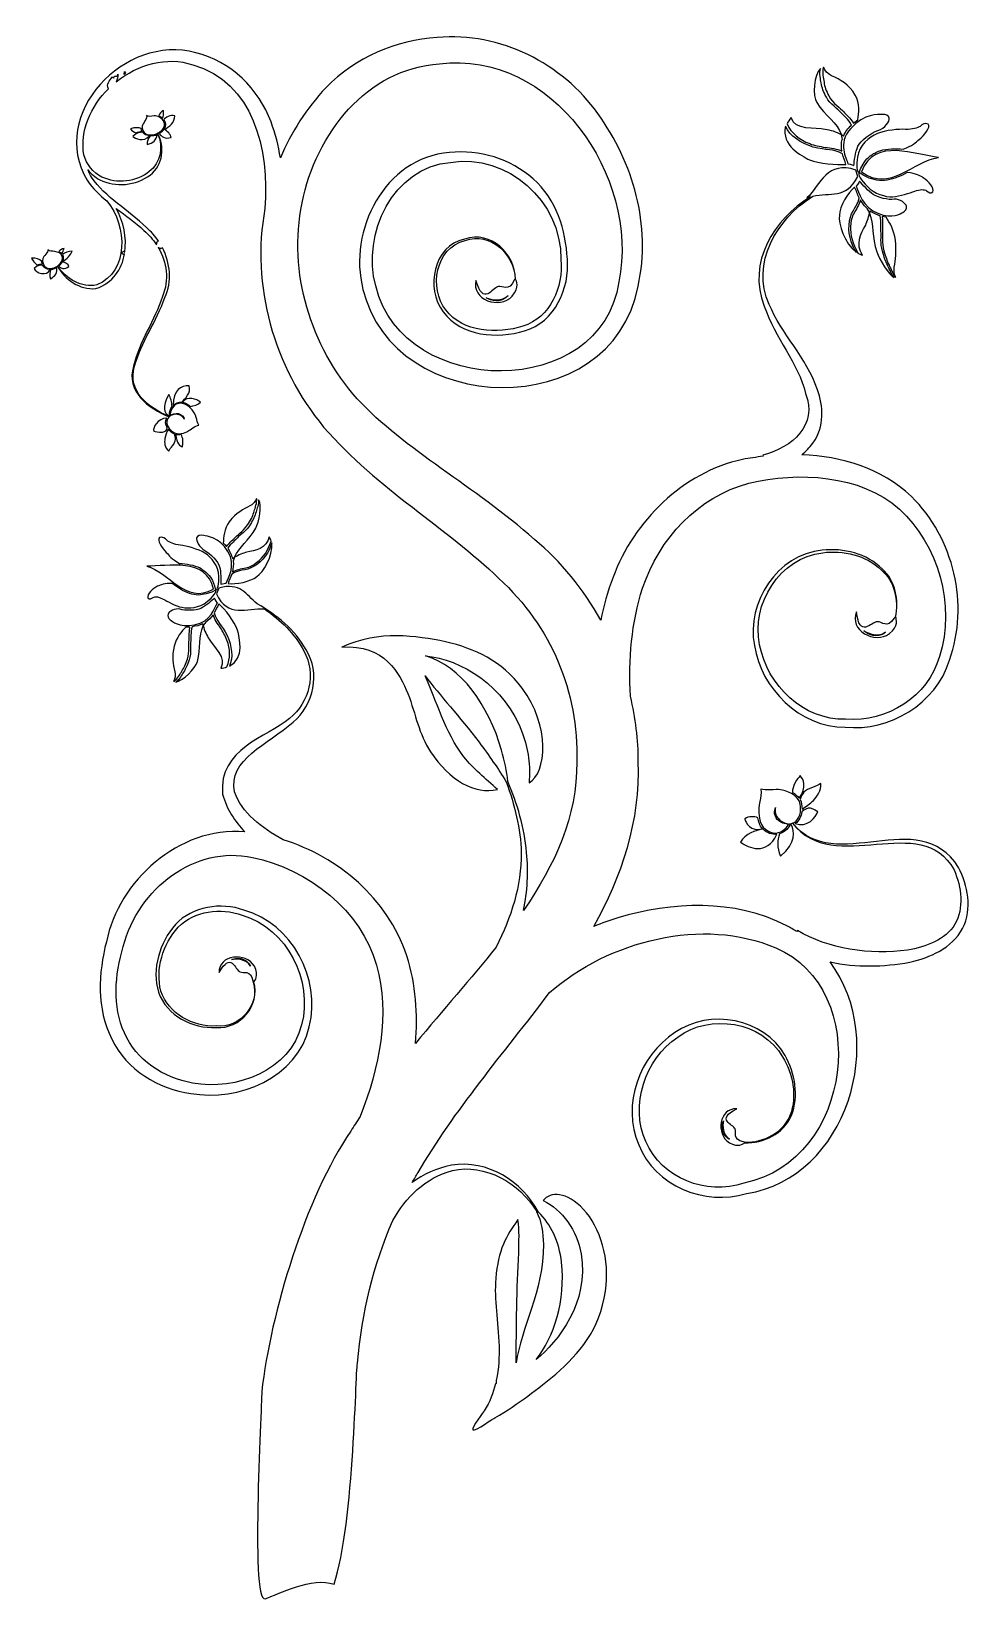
# Model space of a CAD drawing. Header units: centimetres. Extents: x -6.5 to 6.6, y -10.9 to 10.9.
import ezdxf

# ---------------------------------------------------------------- set-up
doc = ezdxf.new("R2010")
doc.units = ezdxf.units.CM
doc.header["$MEASUREMENT"] = 0
doc.layers.add('Camada 1', color=7, linetype='Continuous')

msp = doc.modelspace()

# ---------------------------------------------------------------- linework, layer by layer
at = {"layer": 'Camada 1'}
for points, knots in [([(6.37623, -0.68826), (6.50397, -0.93948), (6.56972, -1.25897), (6.4323, -1.53609), (6.4323, -1.53609), (6.2813, -1.81679), (5.97735, -1.94109), (5.69927, -2.00676), (5.69927, -2.00676), (5.33139, -2.07325), (4.95664, -2.08106), (4.58884, -2.00327), (4.58884, -2.00327), (5.4064, -3.09126), (4.82707, -5.00476), (3.42819, -5.2233), (3.42819, -5.2233), (2.85396, -5.40028), (2.15457, -5.12056), (1.93091, -4.54634), (1.93091, -4.54634), (1.69088, -3.98754), (1.94041, -3.30552), (2.43182, -2.98593), (2.43182, -2.98593), (2.91887, -2.64665), (3.67174, -2.7822), (3.96357, -3.30549), (3.96357, -3.30549), (4.10867, -3.55327), (4.15701, -3.86582), (4.0525, -4.13956), (4.0525, -4.13956), (3.94368, -4.39343), (3.66745, -4.52818), (3.40144, -4.51781), (3.40144, -4.51781), (3.3816, -4.53503), (3.31606, -4.58594), (3.18988, -4.51781), (3.18988, -4.51781), (2.99822, -4.40028), (3.04833, -4.0333), (3.29188, -4.04622), (3.29188, -4.04622), (2.99573, -4.19656), (3.24351, -4.26045), (3.27024, -4.32602), (3.27024, -4.32602), (3.29188, -4.37613), (3.22791, -4.46855), (3.38605, -4.5048), (3.38605, -4.5048), (3.40068, -4.50734), (3.4032, -4.5161), (3.4032, -4.5161), (3.4032, -4.5161), (3.4032, -4.5161), (3.4032, -4.5161), (3.4032, -4.5161), (3.4032, -4.5161), (3.66834, -4.52039), (3.93594, -4.38042), (4.03614, -4.13084), (4.03614, -4.13084), (4.13205, -3.86491), (4.07763, -3.56185), (3.93084, -3.32264), (3.93084, -3.32264), (3.63898, -2.82528), (2.9232, -2.7182), (2.47238, -3.04731), (2.47238, -3.04731), (2.01653, -3.35558), (1.80322, -4.00394), (2.03116, -4.50051), (2.03116, -4.50051), (2.25222, -5.01425), (2.86526, -5.25521), (3.39197, -5.07902), (3.39197, -5.07902), (4.91864, -4.76565), (5.176, -2.3754), (3.83412, -1.80726), (3.83412, -1.80726), (2.82725, -1.37292), (1.51044, -1.70706), (0.69285, -2.429), (0.69285, -2.429), (0.04518, -3.2821), (-0.64044, -4.07913), (-1.13608, -4.93138), (-1.13608, -4.93138), (-1.16373, -4.97879), (-1.1914, -5.02459), (-1.21736, -5.07121), (-1.21736, -5.07121), (-1.06181, -4.95463), (-0.88142, -4.87267), (-0.67332, -4.83115), (-0.67332, -4.83115), (-0.16561, -4.74577), (0.30932, -5.05658), (0.53728, -5.48401), (0.53728, -5.48401), (0.71, -5.64207), (0.82581, -5.89927), (0.85856, -6.1783), (0.85856, -6.1783), (0.91724, -6.71366), (0.7523, -7.22049), (0.50447, -7.53217), (0.50447, -7.53217), (0.81372, -7.27481), (1.24192, -6.74723), (1.12965, -6.0617), (1.12965, -6.0617), (1.07787, -5.74036), (0.86284, -5.44424), (0.60376, -5.32251), (0.60376, -5.32251), (0.69711, -5.19212), (0.9311, -5.19482), (1.16251, -5.44427), (1.16251, -5.44427), (1.39468, -5.68697), (1.53557, -6.1446), (1.46818, -6.58073), (1.46818, -6.58073), (1.38611, -7.1263), (1.10464, -7.44335), (0.77905, -7.73426), (0.77905, -7.73426), (0.53569, -7.93201), (0.26954, -8.14704), (-0.06717, -8.34219), (-0.06717, -8.34219), (-0.07834, -8.3387), (-0.33998, -8.5338), (-0.37451, -8.50964), (-0.37451, -8.50964), (-0.40565, -8.48731), (-0.21049, -8.24373), (-0.2165, -8.24297), (-0.2165, -8.24297), (-0.13792, -8.12028), (-0.08961, -7.99421), (-0.06016, -7.8698), (-0.06016, -7.8698), (-0.04299, -7.87499), (-0.05585, -7.83189), (-0.04899, -7.8249), (-0.04899, -7.8249), (-0.01182, -7.65059), (-0.01004, -7.4856), (-0.01004, -7.34571), (-0.01004, -7.34571), (-0.0239, -6.99003), (-0.08259, -6.70322), (-0.05584, -6.40625), (-0.05584, -6.40625), (-0.02388, -6.00302), (0.09, -5.81215), (0.25063, -5.58676), (0.25063, -5.58676), (0.27656, -5.7404), (0.26449, -5.88894), (0.26277, -6.04965), (0.26277, -6.04965), (0.23332, -6.53318), (0.22996, -7.09446), (0.22745, -7.57968), (0.22745, -7.57968), (0.29375, -7.09446), (0.60551, -6.59011), (0.60821, -5.92955), (0.60821, -5.92955), (0.60122, -5.77503), (0.58056, -5.6144), (0.51058, -5.47285), (0.51058, -5.47285), (0.51058, -5.47285), (0.51407, -5.47542), (0.51407, -5.47542), (0.51407, -5.47542), (0.26801, -5.07124), (-0.20089, -4.80351), (-0.65949, -4.90291), (-0.65949, -4.90291), (-1.04202, -5.01075), (-1.3019, -5.27417), (-1.48663, -5.59882), (-1.48663, -5.59882), (-1.76037, -6.21887), (-1.9097, -6.87083), (-1.97711, -7.58232), (-1.97711, -7.58232), (-2.00304, -7.58232), (-2.02024, -9.81617), (-2.30353, -10.65633), (-2.30353, -10.65633), (-2.60224, -10.54409), (-3.0823, -10.80219), (-3.26201, -10.85837), (-3.26201, -10.85837), (-3.47442, -10.92486), (-3.29564, -7.98211), (-3.30863, -7.97605), (-3.30863, -7.97605), (-3.1851, -6.88806), (-2.70326, -5.28201), (-2.07035, -4.35549), (-2.07035, -4.35549), (-2.02804, -4.28643), (-1.98492, -4.22166), (-1.94168, -4.15427), (-1.94168, -4.15427), (-1.67143, -3.47125), (-1.5229, -2.72523), (-1.71295, -2.04829), (-1.71295, -2.04829), (-1.92009, -1.29783), (-2.66442, -0.70471), (-3.43811, -0.55088), (-3.43811, -0.55088), (-4.23771, -0.37649), (-5.02175, -0.97921), (-5.23249, -1.78836), (-5.23249, -1.78836), (-5.35086, -2.18285), (-5.38619, -2.61981), (-5.21691, -2.99026), (-5.21691, -2.99026), (-5.05628, -3.36502), (-4.67814, -3.61552), (-4.26875, -3.68709), (-4.26875, -3.68709), (-3.66431, -3.80118), (-2.91228, -3.51278), (-2.75427, -2.8781), (-2.75427, -2.8781), (-2.59541, -2.26323), (-2.94593, -1.54217), (-3.58144, -1.3532), (-3.58144, -1.3532), (-3.88111, -1.2417), (-4.24121, -1.29182), (-4.46822, -1.52071), (-4.46822, -1.52071), (-4.67975, -1.75211), (-4.79207, -2.10348), (-4.7092, -2.40918), (-4.7092, -2.40918), (-4.6039, -2.72353), (-4.26623, -2.90914), (-3.94241, -2.89355), (-3.94241, -2.89355), (-3.60821, -2.92649), (-3.33718, -2.60264), (-3.42094, -2.2813), (-3.42094, -2.2813), (-3.4243, -2.2813), (-3.42954, -2.27958), (-3.43303, -2.26669), (-3.43303, -2.26669), (-3.46314, -2.10347), (-3.5608, -2.16567), (-3.61168, -2.14152), (-3.61168, -2.14152), (-3.67817, -2.1103), (-3.73685, -1.85215), (-3.901, -2.15184), (-3.901, -2.15184), (-3.9096, -1.90324), (-3.52706, -1.86093), (-3.41044, -2.06291), (-3.41044, -2.06291), (-3.34144, -2.19846), (-3.40443, -2.26495), (-3.42092, -2.284), (-3.42092, -2.284), (-3.32935, -2.60166), (-3.60052, -2.94109), (-3.94239, -2.9144), (-3.94239, -2.9144), (-4.27225, -2.93414), (-4.62634, -2.7502), (-4.74373, -2.42556), (-4.74373, -2.42556), (-4.83866, -2.09742), (-4.72907, -1.73733), (-4.50894, -1.48266), (-4.50894, -1.48266), (-4.26875, -1.22879), (-3.87682, -1.17011), (-3.55729, -1.28221), (-3.55729, -1.28221), (-2.88377, -1.47231), (-2.48573, -2.2296), (-2.64715, -2.90389), (-2.64715, -2.90389), (-2.81476, -3.61885), (-3.63328, -3.94701), (-4.29212, -3.83218), (-4.29212, -3.83218), (-4.74024, -3.77347), (-5.18755, -3.50669), (-5.393, -3.07661), (-5.393, -3.07661), (-5.60633, -2.64923), (-5.57958, -2.15708), (-5.46727, -1.72186), (-5.46727, -1.72186), (-5.29468, -0.87903), (-4.4682, -0.11999), (-3.54438, -0.19249), (-3.54438, -0.19249), (-3.68244, -0.05012), (-3.79216, 0.11578), (-3.85265, 0.32731), (-3.85265, 0.32731), (-3.91308, 0.96882), (-3.23342, 1.11913), (-2.92179, 1.38329), (-2.92179, 1.38329), (-2.64554, 1.60348), (-2.54354, 2.00331), (-2.72491, 2.32097), (-2.72491, 2.32097), (-2.84752, 2.56275), (-3.04778, 2.75282), (-3.27067, 2.90475), (-3.27067, 2.90475), (-3.51673, 2.92113), (-3.78092, 2.77608), (-3.93903, 3.11549), (-3.93903, 3.11549), (-3.93903, 3.11549), (-3.9045, 3.19404), (-3.9045, 3.19404), (-3.9045, 3.19404), (-3.60819, 3.28119), (-3.52625, 3.10419), (-3.37261, 2.97552), (-3.37261, 2.97552), (-3.09969, 2.82188), (-2.84752, 2.61812), (-2.69297, 2.33655), (-2.69297, 2.33655), (-2.49001, 2.01968), (-2.58417, 1.57066), (-2.87077, 1.33066), (-2.87077, 1.33066), (-3.22227, 1.0275), (-3.78361, 0.80737), (-3.68516, 0.36184), (-3.68516, 0.36184), (-3.58843, 0.06995), (-3.3104, -0.13809), (-3.01074, -0.30401), (-3.01074, -0.30401), (-2.23787, -0.54579), (-1.5695, -1.11144), (-1.2932, -1.91612), (-1.2932, -1.91612), (-1.16543, -2.32024), (-1.13606, -2.73133), (-1.17231, -3.13625), (-1.17231, -3.13625), (-0.79155, -2.67341), (-0.39864, -2.23569), (-0.04897, -1.79606), (-0.04897, -1.79606), (0.15492, -1.38768), (0.30256, -0.94733), (0.29726, -0.48441), (0.29726, -0.48441), (0.29046, -0.15021), (0.20489, 0.18221), (0.09001, 0.50079), (0.09001, 0.50079), (-0.02389, 0.68645), (-0.14999, 0.86681), (-0.28903, 1.05261), (-0.28903, 1.05261), (-0.55928, 1.40572), (-0.8287, 1.70446), (-1.03934, 1.97471), (-1.03934, 1.97471), (-0.87884, 1.63713), (-0.76481, 1.18895), (-0.49888, 0.84867), (-0.49888, 0.84867), (-0.37111, 0.68122), (-0.19839, 0.54649), (-0.03088, 0.39634), (-0.03088, 0.39634), (-0.34692, 0.31678), (-0.69911, 0.52323), (-0.96248, 0.91865), (-0.96248, 0.91865), (-1.12747, 1.169), (-1.16372, 1.42908), (-1.27776, 1.72955), (-1.27776, 1.72955), (-1.38656, 1.9963), (-1.60497, 2.42464), (-2.19475, 2.37204), (-2.19475, 2.37204), (-1.67495, 2.6154), (-1.16195, 2.52918), (-0.75621, 2.44962), (-0.75621, 2.44962), (-0.34423, 2.35119), (0.02444, 2.18975), (0.31112, 1.80213), (0.31112, 1.80213), (0.70318, 1.28402), (0.65214, 0.62505), (0.40608, 0.48522), (0.40608, 0.48522), (0.43024, 0.7202), (0.39227, 0.95668), (0.31633, 1.1743), (0.31633, 1.1743), (0.07791, 1.83565), (-0.5429, 2.20882), (-1.03246, 2.25192), (-1.03246, 2.25192), (-0.53684, 2.11288), (-0.15685, 1.56205), (0.02444, 0.94287), (0.02444, 0.94287), (0.06413, 0.79523), (0.10038, 0.65191), (0.11088, 0.50594), (0.11088, 0.50594), (0.24206, 0.19339), (0.34485, -0.13385), (0.37155, -0.48186), (0.37155, -0.48186), (0.40356, -0.75131), (0.38192, -1.0233), (0.33009, -1.28577), (0.33009, -1.28577), (0.7697, -0.64855), (1.07365, 0.0155), (1.07095, 0.77965), (1.07095, 0.77965), (1.08831, 1.76057), (0.72562, 2.65002), (-0.01609, 3.33127), (-0.01609, 3.33127), (-0.73536, 4.03676), (-1.68445, 4.55735), (-2.44859, 5.43471), (-2.44859, 5.43471), (-3.13849, 6.26966), (-3.46403, 7.40771), (-3.26367, 8.47168), (-3.26367, 8.47168), (-3.2016, 9.29533), (-3.42602, 10.23743), (-4.26795, 10.47143), (-4.26795, 10.47143), (-4.63141, 10.5933), (-5.03212, 10.47413), (-5.33001, 10.23571), (-5.33001, 10.23571), (-5.31712, 10.26688), (-5.30935, 10.3022), (-5.30678, 10.33943), (-5.30678, 10.33943), (-5.31538, 10.28755), (-5.35676, 10.34194), (-5.36377, 10.28755), (-5.36377, 10.28755), (-5.36885, 10.30313), (-5.38621, 10.29012), (-5.38965, 10.3057), (-5.38965, 10.3057), (-5.38965, 10.3057), (-5.39301, 10.29361), (-5.39301, 10.29361), (-5.39301, 10.29361), (-5.41386, 10.25652), (-5.47765, 10.19598), (-5.43804, 10.13899), (-5.43804, 10.13899), (-5.43804, 10.13899), (-5.43804, 10.13899), (-5.43804, 10.13899), (-5.43804, 10.13899), (-5.68496, 9.89216), (-5.83442, 9.55704), (-5.78169, 9.21853), (-5.78169, 9.21853), (-5.74028, 9.08653), (-5.6557, 8.97345), (-5.52954, 8.90947), (-5.52954, 8.90947), (-5.31893, 8.81282), (-5.05297, 8.84047), (-4.8707, 8.98713), (-4.8707, 8.98713), (-4.71277, 9.10373), (-4.67123, 9.33342), (-4.7559, 9.51823), (-4.7559, 9.51823), (-4.81122, 9.4923), (-4.86994, 9.4923), (-4.91304, 9.50873), (-4.91304, 9.50873), (-4.95794, 9.52683), (-4.98051, 9.58649), (-4.97093, 9.61925), (-4.97093, 9.61925), (-4.96315, 9.64949), (-4.89415, 9.73157), (-4.90952, 9.76689), (-4.90952, 9.76689), (-4.87848, 9.74273), (-4.85353, 9.76001), (-4.80342, 9.76181), (-4.80342, 9.76181), (-4.75331, 9.7626), (-4.69719, 9.73667), (-4.66777, 9.67619), (-4.66777, 9.67619), (-4.6393, 9.61928), (-4.68685, 9.55977), (-4.74384, 9.52432), (-4.74384, 9.52432), (-4.74733, 9.52432), (-4.75083, 9.52432), (-4.75511, 9.52083), (-4.75511, 9.52083), (-4.65409, 9.33776), (-4.67735, 9.07622), (-4.85785, 8.93883), (-4.85785, 8.93883), (-5.05811, 8.78942), (-5.33791, 8.76444), (-5.56074, 8.87324), (-5.56074, 8.87324), (-5.6263, 8.90949), (-5.67991, 8.95611), (-5.72304, 9.00879), (-5.72304, 9.00879), (-5.70918, 8.97426), (-5.6928, 8.9423), (-5.67465, 8.90949), (-5.67465, 8.90949), (-5.48396, 8.62541), (-5.16183, 8.45348), (-4.90955, 8.20739), (-4.90955, 8.20739), (-4.84404, 8.1522), (-4.78866, 8.08827), (-4.74204, 8.01922), (-4.74204, 8.01922), (-4.7559, 8.01573), (-4.77228, 8.01319), (-4.76797, 7.98805), (-4.76797, 7.98805), (-4.76974, 7.98125), (-4.77146, 7.97516), (-4.76974, 7.96911), (-4.76974, 7.96911), (-4.81887, 8.04166), (-4.87769, 8.10987), (-4.94582, 8.16858), (-4.94582, 8.16858), (-5.06414, 8.27825), (-5.19969, 8.37331), (-5.32928, 8.47433), (-5.32928, 8.47433), (-5.22906, 8.29206), (-5.18244, 8.06764), (-5.21175, 7.86462), (-5.21175, 7.86462), (-5.21524, 7.87068), (-5.22048, 7.87499), (-5.22905, 7.87769), (-5.22905, 7.87769), (-5.2472, 7.87327), (-5.25421, 7.84904), (-5.23942, 7.83874), (-5.23942, 7.83874), (-5.23336, 7.84223), (-5.22225, 7.83874), (-5.21526, 7.84144), (-5.21526, 7.84144), (-5.25323, 7.62721), (-5.37509, 7.44332), (-5.6124, 7.35868), (-5.6124, 7.35868), (-5.84388, 7.3405), (-6.04425, 7.48645), (-6.14784, 7.67216), (-6.14784, 7.67216), (-6.19359, 7.6385), (-6.2515, 7.63149), (-6.29812, 7.64959), (-6.29812, 7.64959), (-6.34823, 7.66777), (-6.36032, 7.74381), (-6.35159, 7.77577), (-6.35159, 7.77577), (-6.34471, 7.80853), (-6.27124, 7.8707), (-6.28081, 7.89917), (-6.28081, 7.89917), (-6.25488, 7.87499), (-6.22813, 7.88107), (-6.18328, 7.87499), (-6.18328, 7.87499), (-6.13827, 7.86898), (-6.09594, 7.85083), (-6.08049, 7.80599), (-6.08049, 7.80599), (-6.06491, 7.7654), (-6.09435, 7.71786), (-6.14269, 7.67822), (-6.14269, 7.67822), (-6.14436, 7.67645), (-6.14526, 7.67645), (-6.14605, 7.6738), (-6.14605, 7.6738), (-6.02693, 7.49243), (-5.80675, 7.36294), (-5.60127, 7.41136), (-5.60127, 7.41136), (-5.15304, 7.58916), (-5.17384, 8.22734), (-5.46051, 8.57883), (-5.46051, 8.57883), (-5.56068, 8.6599), (-5.65567, 8.75491), (-5.73504, 8.86545), (-5.73504, 8.86545), (-6.28254, 9.77815), (-5.20918, 10.9102), (-4.2257, 10.63818), (-4.2257, 10.63818), (-3.73865, 10.52414), (-3.34673, 10.13394), (-3.17909, 9.67615), (-3.17909, 9.67615), (-3.11702, 9.51041), (-3.07556, 9.34643), (-3.0496, 9.17627), (-3.0496, 9.17627), (-2.89847, 9.53288), (-2.6895, 9.8645), (-2.41669, 10.1529), (-2.41669, 10.1529), (-2.0109, 10.57428), (-1.43829, 10.81428), (-0.86837, 10.84891), (-0.86837, 10.84891), (0.00026, 10.93516), (0.87571, 10.48453), (1.36106, 9.79373), (1.36106, 9.79373), (1.85668, 9.1115), (2.10547, 8.23764), (1.92319, 7.39489), (1.92319, 7.39489), (1.5519, 5.47023), (-1.47726, 5.57125), (-1.9021, 7.34914), (-1.9021, 7.34914), (-2.11191, 8.16255), (-1.60421, 9.18056), (-0.70087, 9.25147), (-0.70087, 9.25147), (-0.28301, 9.29809), (0.15045, 9.16241), (0.46311, 8.88531), (0.46311, 8.88531), (0.78945, 8.6012), (0.91724, 8.17205), (0.93888, 7.76885), (0.93888, 7.76885), (0.9742, 7.36473), (0.76439, 6.89406), (0.34478, 6.77156), (0.34478, 6.77156), (-0.03524, 6.65924), (-0.5334, 6.69203), (-0.78904, 7.03659), (-0.78904, 7.03659), (-1.03254, 7.36295), (-0.92631, 7.95533), (-0.49027, 8.04775), (-0.49027, 8.04775), (-0.11731, 8.17208), (0.21085, 7.84143), (0.21611, 7.49162), (0.21611, 7.49162), (0.21611, 7.49162), (0.21784, 7.49162), (0.21784, 7.49162), (0.21784, 7.49162), (0.22993, 7.47175), (0.28004, 7.38282), (0.17281, 7.25334), (0.17281, 7.25334), (-0.0015, 7.06504), (-0.39962, 7.20323), (-0.33141, 7.47268), (-0.33141, 7.47268), (-0.22862, 7.11002), (-0.10252, 7.37074), (-0.02394, 7.38714), (-0.02394, 7.38714), (0.03826, 7.40098), (0.12621, 7.30954), (0.19969, 7.47877), (0.19969, 7.47877), (0.20398, 7.48644), (0.20914, 7.48816), (0.21263, 7.49086), (0.21263, 7.49086), (0.20146, 7.83873), (-0.12765, 8.15221), (-0.48333, 8.02704), (-0.48333, 8.02704), (-0.89955, 7.93036), (-0.98419, 7.36296), (-0.74926, 7.0625), (-0.74926, 7.0625), (-0.51698, 6.74735), (-0.02742, 6.72399), (0.32138, 6.83631), (0.32138, 6.83631), (0.70397, 6.95799), (0.88449, 7.37857), (0.84822, 7.76539), (0.84822, 7.76539), (0.85857, 8.57708), (0.10381, 9.2428), (-0.68451, 9.11503), (-0.68451, 9.11503), (-1.49019, 9.04677), (-1.9185, 8.11596), (-1.72512, 7.39571), (-1.72512, 7.39571), (-1.32621, 5.81133), (1.41633, 5.80956), (1.65467, 7.45281), (1.65467, 7.45281), (1.95253, 8.92934), (0.70997, 10.69001), (-0.83816, 10.48277), (-0.83816, 10.48277), (-1.85202, 10.41964), (-2.55748, 9.51043), (-2.74745, 8.55197), (-2.74745, 8.55197), (-2.94782, 7.58836), (-2.63005, 6.55304), (-1.98235, 5.82769), (-1.98235, 5.82769), (-1.32092, 5.11273), (-0.35289, 4.6118), (0.48378, 3.87009), (0.48378, 3.87009), (0.85076, 3.56709), (1.16252, 3.18106), (1.40255, 2.7468), (1.40255, 2.7468), (1.44311, 2.94447), (1.49923, 3.14823), (1.5735, 3.34518), (1.5735, 3.34518), (1.86541, 4.12742), (2.54243, 4.80364), (3.37478, 4.98496), (3.37478, 4.98496), (3.46895, 5.00041), (3.56465, 5.0152), (3.66061, 5.02806), (3.66061, 5.02806), (3.66061, 5.02806), (3.6554, 5.04542), (3.6554, 5.04542), (3.6554, 5.04542), (4.07418, 5.15067), (4.4152, 5.46071), (4.2504, 5.90018), (4.2504, 5.90018), (4.14843, 6.32412), (3.82381, 6.67303), (3.67617, 7.11687), (3.67617, 7.11687), (3.43169, 7.72652), (3.81344, 8.32318), (4.31599, 8.63574), (4.31599, 8.63574), (4.30038, 8.62796), (4.28395, 8.62537), (4.26757, 8.61936), (4.26757, 8.61936), (4.45847, 8.80753), (4.54917, 9.14697), (4.9481, 9.00621), (4.9481, 9.00621), (4.9481, 9.00621), (4.97739, 8.91728), (4.97739, 8.91728), (4.97739, 8.91728), (4.8098, 8.59425), (4.59049, 8.70225), (4.34792, 8.64534), (4.34792, 8.64534), (3.8445, 8.318), (3.48533, 7.71356), (3.74528, 7.13756), (3.74528, 7.13756), (3.91017, 6.73177), (4.26159, 6.40879), (4.41438, 5.95209), (4.41438, 5.95209), (4.49902, 5.73275), (4.51463, 5.43737), (4.3522, 5.21118), (4.3522, 5.21118), (4.30389, 5.14818), (4.252, 5.09635), (4.19758, 5.04875), (4.19758, 5.04875), (4.75119, 5.02809), (5.29695, 4.86666), (5.72002, 4.47024), (5.72002, 4.47024), (6.3124, 3.88046), (6.52483, 2.96696), (6.25017, 2.19408), (6.25017, 2.19408), (6.06372, 1.58625), (5.41173, 1.19501), (4.80121, 1.2615), (4.80121, 1.2615), (4.16573, 1.25989), (3.63038, 1.79786), (3.53875, 2.39625), (3.53875, 2.39625), (3.41958, 2.99971), (3.86003, 3.66286), (4.48085, 3.72168), (4.48085, 3.72168), (4.77705, 3.75351), (5.09915, 3.67763), (5.31249, 3.46339), (5.31249, 3.46339), (5.50241, 3.29416), (5.55072, 3.02643), (5.49884, 2.78907), (5.49884, 2.78907), (5.50064, 2.78907), (5.50241, 2.78907), (5.50241, 2.78907), (5.50241, 2.78907), (5.51011, 2.76399), (5.54556, 2.66985), (5.41605, 2.56275), (5.41605, 2.56275), (5.21301, 2.40831), (4.84442, 2.61114), (4.95835, 2.86501), (4.95835, 2.86501), (4.99539, 2.48597), (5.16568, 2.72695), (5.24587, 2.72774), (5.24587, 2.72774), (5.30892, 2.73025), (5.3807, 2.62413), (5.48161, 2.77608), (5.48161, 2.77608), (5.48518, 2.78465), (5.49196, 2.78645), (5.49635, 2.78907), (5.49635, 2.78907), (5.54212, 3.02643), (5.48849, 3.29159), (5.29863, 3.44873), (5.29863, 3.44873), (5.08961, 3.65682), (4.77018, 3.72167), (4.48694, 3.68701), (4.48694, 3.68701), (3.88848, 3.61623), (3.48782, 2.97383), (3.61122, 2.40833), (3.61122, 2.40833), (3.71319, 1.84178), (4.22524, 1.35391), (4.80473, 1.37204), (4.80473, 1.37204), (5.38665, 1.32799), (5.94958, 1.68557), (6.11029, 2.24421), (6.11029, 2.24421), (6.33648, 2.95917), (6.09288, 3.80112), (5.55326, 4.29325), (5.55326, 4.29325), (5.00848, 4.7768), (4.14922, 4.81654), (3.46109, 4.65414), (3.46109, 4.65414), (2.74785, 4.4634), (2.21593, 3.88219), (1.98532, 3.19406), (1.98532, 3.19406), (1.82911, 2.71487), (1.78585, 2.20187), (1.81525, 1.69064), (1.81525, 1.69064), (1.88682, 1.39018), (1.92487, 1.08541), (1.92487, 0.78399), (1.92487, 0.78399), (1.96032, -0.0363), (1.69087, -0.82208), (1.30754, -1.50855), (1.30754, -1.50855), (1.41814, -1.46529), (1.52945, -1.42568), (1.64076, -1.39023), (1.64076, -1.39023), (2.39297, -1.16581), (3.25038, -1.12078), (3.98949, -1.50162), (3.98949, -1.50162), (4.03611, -1.52578), (4.0827, -1.55263), (4.12773, -1.58189), (4.12773, -1.58189), (4.12773, -1.58189), (4.1363, -1.56551), (4.1363, -1.56551), (4.1363, -1.56551), (4.56119, -1.82287), (5.14823, -1.9118), (5.66721, -1.83925), (5.66721, -1.83925), (5.92372, -1.79443), (6.19236, -1.69677), (6.32531, -1.48008), (6.32531, -1.48008), (6.45046, -1.25899), (6.41932, -0.96459), (6.31235, -0.72358), (6.31235, -0.72358), (5.85724, 0.11229), (4.64831, -0.8246), (4.06903, -0.07339), (4.06903, -0.07339), (4.03963, -0.08717), (4.0431, -0.0794), (4.01797, -0.08548), (4.01797, -0.08548), (3.9722, -0.07939), (3.917, -0.06053), (3.87544, -0.01468), (3.87544, -0.01468), (3.82707, 0.03371), (3.82025, 0.09761), (3.83234, 0.1433), (3.83234, 0.1433), (3.8099, 0.1002), (3.81168, 0.03273), (3.85652, -0.02069), (3.85652, -0.02069), (3.90142, -0.07001), (3.96529, -0.08975), (4.01114, -0.08546), (4.01114, -0.08546), (4.00333, -0.11832), (3.93338, -0.20376), (3.83834, -0.21156), (3.83834, -0.21156), (3.73912, -0.21156), (3.62429, -0.14158), (3.60953, -0.00352), (3.60953, -0.00352), (3.575, 0.21151), (3.6502, 0.26162), (3.62861, 0.40066), (3.62861, 0.40066), (3.69084, 0.37642), (3.83237, 0.40066), (3.90147, 0.39029), (3.90147, 0.39029), (3.96359, 0.38857), (4.15444, 0.31682), (4.17436, 0.19161), (4.17436, 0.19161), (4.19328, 0.09408), (4.17089, -0.02072), (4.08874, -0.06395), (4.08874, -0.06395), (4.08115, -0.06824), (4.07509, -0.07004), (4.06905, -0.0734), (4.06905, -0.0734), (4.66745, -0.81521), (5.80894, 0.19772), (6.37623, -0.68826)], [0, 0, 0, 0, 0.00393701, 0.00393701, 0.00393701, 0.00393701, 0.00787402, 0.00787402, 0.00787402, 0.00787402, 0.01181102, 0.01181102, 0.01181102, 0.01181102, 0.01574803, 0.01574803, 0.01574803, 0.01574803, 0.01968504, 0.01968504, 0.01968504, 0.01968504, 0.02362205, 0.02362205, 0.02362205, 0.02362205, 0.02755906, 0.02755906, 0.02755906, 0.02755906, 0.03149606, 0.03149606, 0.03149606, 0.03149606, 0.03543307, 0.03543307, 0.03543307, 0.03543307, 0.03937008, 0.03937008, 0.03937008, 0.03937008, 0.04330709, 0.04330709, 0.04330709, 0.04330709, 0.04724409, 0.04724409, 0.04724409, 0.04724409, 0.0511811, 0.0511811, 0.0511811, 0.0511811, 0.05511811, 0.05511811, 0.05511811, 0.05511811, 0.05905512, 0.05905512, 0.05905512, 0.05905512, 0.06299213, 0.06299213, 0.06299213, 0.06299213, 0.06692913, 0.06692913, 0.06692913, 0.06692913, 0.07086614, 0.07086614, 0.07086614, 0.07086614, 0.07480315, 0.07480315, 0.07480315, 0.07480315, 0.07874016, 0.07874016, 0.07874016, 0.07874016, 0.08267717, 0.08267717, 0.08267717, 0.08267717, 0.08661417, 0.08661417, 0.08661417, 0.08661417, 0.09055118, 0.09055118, 0.09055118, 0.09055118, 0.09448819, 0.09448819, 0.09448819, 0.09448819, 0.0984252, 0.0984252, 0.0984252, 0.0984252, 0.1023622, 0.1023622, 0.1023622, 0.1023622, 0.10629921, 0.10629921, 0.10629921, 0.10629921, 0.11023622, 0.11023622, 0.11023622, 0.11023622, 0.11417323, 0.11417323, 0.11417323, 0.11417323, 0.11811024, 0.11811024, 0.11811024, 0.11811024, 0.12204724, 0.12204724, 0.12204724, 0.12204724, 0.12598425, 0.12598425, 0.12598425, 0.12598425, 0.12992126, 0.12992126, 0.12992126, 0.12992126, 0.13385827, 0.13385827, 0.13385827, 0.13385827, 0.13779528, 0.13779528, 0.13779528, 0.13779528, 0.14173228, 0.14173228, 0.14173228, 0.14173228, 0.14566929, 0.14566929, 0.14566929, 0.14566929, 0.1496063, 0.1496063, 0.1496063, 0.1496063, 0.15354331, 0.15354331, 0.15354331, 0.15354331, 0.15748031, 0.15748031, 0.15748031, 0.15748031, 0.16141732, 0.16141732, 0.16141732, 0.16141732, 0.16535433, 0.16535433, 0.16535433, 0.16535433, 0.16929134, 0.16929134, 0.16929134, 0.16929134, 0.17322835, 0.17322835, 0.17322835, 0.17322835, 0.17716535, 0.17716535, 0.17716535, 0.17716535, 0.18110236, 0.18110236, 0.18110236, 0.18110236, 0.18503937, 0.18503937, 0.18503937, 0.18503937, 0.18897638, 0.18897638, 0.18897638, 0.18897638, 0.19291339, 0.19291339, 0.19291339, 0.19291339, 0.19685039, 0.19685039, 0.19685039, 0.19685039, 0.2007874, 0.2007874, 0.2007874, 0.2007874, 0.20472441, 0.20472441, 0.20472441, 0.20472441, 0.20866142, 0.20866142, 0.20866142, 0.20866142, 0.21259843, 0.21259843, 0.21259843, 0.21259843, 0.21653543, 0.21653543, 0.21653543, 0.21653543, 0.22047244, 0.22047244, 0.22047244, 0.22047244, 0.22440945, 0.22440945, 0.22440945, 0.22440945, 0.22834646, 0.22834646, 0.22834646, 0.22834646, 0.23228346, 0.23228346, 0.23228346, 0.23228346, 0.23622047, 0.23622047, 0.23622047, 0.23622047, 0.24015748, 0.24015748, 0.24015748, 0.24015748, 0.24409449, 0.24409449, 0.24409449, 0.24409449, 0.2480315, 0.2480315, 0.2480315, 0.2480315, 0.2519685, 0.2519685, 0.2519685, 0.2519685, 0.25590551, 0.25590551, 0.25590551, 0.25590551, 0.25984252, 0.25984252, 0.25984252, 0.25984252, 0.26377953, 0.26377953, 0.26377953, 0.26377953, 0.26771654, 0.26771654, 0.26771654, 0.26771654, 0.27165354, 0.27165354, 0.27165354, 0.27165354, 0.27559055, 0.27559055, 0.27559055, 0.27559055, 0.27952756, 0.27952756, 0.27952756, 0.27952756, 0.28346457, 0.28346457, 0.28346457, 0.28346457, 0.28740157, 0.28740157, 0.28740157, 0.28740157, 0.29133858, 0.29133858, 0.29133858, 0.29133858, 0.29527559, 0.29527559, 0.29527559, 0.29527559, 0.2992126, 0.2992126, 0.2992126, 0.2992126, 0.30314961, 0.30314961, 0.30314961, 0.30314961, 0.30708661, 0.30708661, 0.30708661, 0.30708661, 0.31102362, 0.31102362, 0.31102362, 0.31102362, 0.31496063, 0.31496063, 0.31496063, 0.31496063, 0.31889764, 0.31889764, 0.31889764, 0.31889764, 0.32283465, 0.32283465, 0.32283465, 0.32283465, 0.32677165, 0.32677165, 0.32677165, 0.32677165, 0.33070866, 0.33070866, 0.33070866, 0.33070866, 0.33464567, 0.33464567, 0.33464567, 0.33464567, 0.33858268, 0.33858268, 0.33858268, 0.33858268, 0.34251969, 0.34251969, 0.34251969, 0.34251969, 0.34645669, 0.34645669, 0.34645669, 0.34645669, 0.3503937, 0.3503937, 0.3503937, 0.3503937, 0.35433071, 0.35433071, 0.35433071, 0.35433071, 0.35826772, 0.35826772, 0.35826772, 0.35826772, 0.36220472, 0.36220472, 0.36220472, 0.36220472, 0.36614173, 0.36614173, 0.36614173, 0.36614173, 0.37007874, 0.37007874, 0.37007874, 0.37007874, 0.37401575, 0.37401575, 0.37401575, 0.37401575, 0.37795276, 0.37795276, 0.37795276, 0.37795276, 0.38188976, 0.38188976, 0.38188976, 0.38188976, 0.38582677, 0.38582677, 0.38582677, 0.38582677, 0.38976378, 0.38976378, 0.38976378, 0.38976378, 0.39370079, 0.39370079, 0.39370079, 0.39370079, 0.3976378, 0.3976378, 0.3976378, 0.3976378, 0.4015748, 0.4015748, 0.4015748, 0.4015748, 0.40551181, 0.40551181, 0.40551181, 0.40551181, 0.40944882, 0.40944882, 0.40944882, 0.40944882, 0.41338583, 0.41338583, 0.41338583, 0.41338583, 0.41732283, 0.41732283, 0.41732283, 0.41732283, 0.42125984, 0.42125984, 0.42125984, 0.42125984, 0.42519685, 0.42519685, 0.42519685, 0.42519685, 0.42913386, 0.42913386, 0.42913386, 0.42913386, 0.43307087, 0.43307087, 0.43307087, 0.43307087, 0.43700787, 0.43700787, 0.43700787, 0.43700787, 0.44094488, 0.44094488, 0.44094488, 0.44094488, 0.44488189, 0.44488189, 0.44488189, 0.44488189, 0.4488189, 0.4488189, 0.4488189, 0.4488189, 0.45275591, 0.45275591, 0.45275591, 0.45275591, 0.45669291, 0.45669291, 0.45669291, 0.45669291, 0.46062992, 0.46062992, 0.46062992, 0.46062992, 0.46456693, 0.46456693, 0.46456693, 0.46456693, 0.46850394, 0.46850394, 0.46850394, 0.46850394, 0.47244094, 0.47244094, 0.47244094, 0.47244094, 0.47637795, 0.47637795, 0.47637795, 0.47637795, 0.48031496, 0.48031496, 0.48031496, 0.48031496, 0.48425197, 0.48425197, 0.48425197, 0.48425197, 0.48818898, 0.48818898, 0.48818898, 0.48818898, 0.49212598, 0.49212598, 0.49212598, 0.49212598, 0.49606299, 0.49606299, 0.49606299, 0.49606299, 0.5, 0.5, 0.5, 0.5, 0.50393701, 0.50393701, 0.50393701, 0.50393701, 0.50787402, 0.50787402, 0.50787402, 0.50787402, 0.51181102, 0.51181102, 0.51181102, 0.51181102, 0.51574803, 0.51574803, 0.51574803, 0.51574803, 0.51968504, 0.51968504, 0.51968504, 0.51968504, 0.52362205, 0.52362205, 0.52362205, 0.52362205, 0.52755906, 0.52755906, 0.52755906, 0.52755906, 0.53149606, 0.53149606, 0.53149606, 0.53149606, 0.53543307, 0.53543307, 0.53543307, 0.53543307, 0.53937008, 0.53937008, 0.53937008, 0.53937008, 0.54330709, 0.54330709, 0.54330709, 0.54330709, 0.54724409, 0.54724409, 0.54724409, 0.54724409, 0.5511811, 0.5511811, 0.5511811, 0.5511811, 0.55511811, 0.55511811, 0.55511811, 0.55511811, 0.55905512, 0.55905512, 0.55905512, 0.55905512, 0.56299213, 0.56299213, 0.56299213, 0.56299213, 0.56692913, 0.56692913, 0.56692913, 0.56692913, 0.57086614, 0.57086614, 0.57086614, 0.57086614, 0.57480315, 0.57480315, 0.57480315, 0.57480315, 0.57874016, 0.57874016, 0.57874016, 0.57874016, 0.58267717, 0.58267717, 0.58267717, 0.58267717, 0.58661417, 0.58661417, 0.58661417, 0.58661417, 0.59055118, 0.59055118, 0.59055118, 0.59055118, 0.59448819, 0.59448819, 0.59448819, 0.59448819, 0.5984252, 0.5984252, 0.5984252, 0.5984252, 0.6023622, 0.6023622, 0.6023622, 0.6023622, 0.60629921, 0.60629921, 0.60629921, 0.60629921, 0.61023622, 0.61023622, 0.61023622, 0.61023622, 0.61417323, 0.61417323, 0.61417323, 0.61417323, 0.61811024, 0.61811024, 0.61811024, 0.61811024, 0.62204724, 0.62204724, 0.62204724, 0.62204724, 0.62598425, 0.62598425, 0.62598425, 0.62598425, 0.62992126, 0.62992126, 0.62992126, 0.62992126, 0.63385827, 0.63385827, 0.63385827, 0.63385827, 0.63779528, 0.63779528, 0.63779528, 0.63779528, 0.64173228, 0.64173228, 0.64173228, 0.64173228, 0.64566929, 0.64566929, 0.64566929, 0.64566929, 0.6496063, 0.6496063, 0.6496063, 0.6496063, 0.65354331, 0.65354331, 0.65354331, 0.65354331, 0.65748031, 0.65748031, 0.65748031, 0.65748031, 0.66141732, 0.66141732, 0.66141732, 0.66141732, 0.66535433, 0.66535433, 0.66535433, 0.66535433, 0.66929134, 0.66929134, 0.66929134, 0.66929134, 0.67322835, 0.67322835, 0.67322835, 0.67322835, 0.67716535, 0.67716535, 0.67716535, 0.67716535, 0.68110236, 0.68110236, 0.68110236, 0.68110236, 0.68503937, 0.68503937, 0.68503937, 0.68503937, 0.68897638, 0.68897638, 0.68897638, 0.68897638, 0.69291339, 0.69291339, 0.69291339, 0.69291339, 0.69685039, 0.69685039, 0.69685039, 0.69685039, 0.7007874, 0.7007874, 0.7007874, 0.7007874, 0.70472441, 0.70472441, 0.70472441, 0.70472441, 0.70866142, 0.70866142, 0.70866142, 0.70866142, 0.71259843, 0.71259843, 0.71259843, 0.71259843, 0.71653543, 0.71653543, 0.71653543, 0.71653543, 0.72047244, 0.72047244, 0.72047244, 0.72047244, 0.72440945, 0.72440945, 0.72440945, 0.72440945, 0.72834646, 0.72834646, 0.72834646, 0.72834646, 0.73228346, 0.73228346, 0.73228346, 0.73228346, 0.73622047, 0.73622047, 0.73622047, 0.73622047, 0.74015748, 0.74015748, 0.74015748, 0.74015748, 0.74409449, 0.74409449, 0.74409449, 0.74409449, 0.7480315, 0.7480315, 0.7480315, 0.7480315, 0.7519685, 0.7519685, 0.7519685, 0.7519685, 0.75590551, 0.75590551, 0.75590551, 0.75590551, 0.75984252, 0.75984252, 0.75984252, 0.75984252, 0.76377953, 0.76377953, 0.76377953, 0.76377953, 0.76771654, 0.76771654, 0.76771654, 0.76771654, 0.77165354, 0.77165354, 0.77165354, 0.77165354, 0.77559055, 0.77559055, 0.77559055, 0.77559055, 0.77952756, 0.77952756, 0.77952756, 0.77952756, 0.78346457, 0.78346457, 0.78346457, 0.78346457, 0.78740157, 0.78740157, 0.78740157, 0.78740157, 0.79133858, 0.79133858, 0.79133858, 0.79133858, 0.79527559, 0.79527559, 0.79527559, 0.79527559, 0.7992126, 0.7992126, 0.7992126, 0.7992126, 0.80314961, 0.80314961, 0.80314961, 0.80314961, 0.80708661, 0.80708661, 0.80708661, 0.80708661, 0.81102362, 0.81102362, 0.81102362, 0.81102362, 0.81496063, 0.81496063, 0.81496063, 0.81496063, 0.81889764, 0.81889764, 0.81889764, 0.81889764, 0.82283465, 0.82283465, 0.82283465, 0.82283465, 0.82677165, 0.82677165, 0.82677165, 0.82677165, 0.83070866, 0.83070866, 0.83070866, 0.83070866, 0.83464567, 0.83464567, 0.83464567, 0.83464567, 0.83858268, 0.83858268, 0.83858268, 0.83858268, 0.84251969, 0.84251969, 0.84251969, 0.84251969, 0.84645669, 0.84645669, 0.84645669, 0.84645669, 0.8503937, 0.8503937, 0.8503937, 0.8503937, 0.85433071, 0.85433071, 0.85433071, 0.85433071, 0.85826772, 0.85826772, 0.85826772, 0.85826772, 0.86220472, 0.86220472, 0.86220472, 0.86220472, 0.86614173, 0.86614173, 0.86614173, 0.86614173, 0.87007874, 0.87007874, 0.87007874, 0.87007874, 0.87401575, 0.87401575, 0.87401575, 0.87401575, 0.87795276, 0.87795276, 0.87795276, 0.87795276, 0.88188976, 0.88188976, 0.88188976, 0.88188976, 0.88582677, 0.88582677, 0.88582677, 0.88582677, 0.88976378, 0.88976378, 0.88976378, 0.88976378, 0.89370079, 0.89370079, 0.89370079, 0.89370079, 0.8976378, 0.8976378, 0.8976378, 0.8976378, 0.9015748, 0.9015748, 0.9015748, 0.9015748, 0.90551181, 0.90551181, 0.90551181, 0.90551181, 0.90944882, 0.90944882, 0.90944882, 0.90944882, 0.91338583, 0.91338583, 0.91338583, 0.91338583, 0.91732283, 0.91732283, 0.91732283, 0.91732283, 0.92125984, 0.92125984, 0.92125984, 0.92125984, 0.92519685, 0.92519685, 0.92519685, 0.92519685, 0.92913386, 0.92913386, 0.92913386, 0.92913386, 0.93307087, 0.93307087, 0.93307087, 0.93307087, 0.93700787, 0.93700787, 0.93700787, 0.93700787, 0.94094488, 0.94094488, 0.94094488, 0.94094488, 0.94488189, 0.94488189, 0.94488189, 0.94488189, 0.9488189, 0.9488189, 0.9488189, 0.9488189, 0.95275591, 0.95275591, 0.95275591, 0.95275591, 0.95669291, 0.95669291, 0.95669291, 0.95669291, 0.96062992, 0.96062992, 0.96062992, 0.96062992, 0.96456693, 0.96456693, 0.96456693, 0.96456693, 0.96850394, 0.96850394, 0.96850394, 0.96850394, 0.97244094, 0.97244094, 0.97244094, 0.97244094, 0.97637795, 0.97637795, 0.97637795, 0.97637795, 0.98031496, 0.98031496, 0.98031496, 0.98031496, 0.98425197, 0.98425197, 0.98425197, 0.98425197, 0.98818898, 0.98818898, 0.98818898, 0.98818898, 0.99212598, 0.99212598, 0.99212598, 0.99212598, 1, 1, 1, 1]), ([(-5.21527, 10.38003), (-5.21527, 10.38003), (-5.21876, 10.336), (-5.21876, 10.336), (-5.21876, 10.336), (-5.21876, 10.336), (-5.20318, 10.36016), (-5.20318, 10.36016), (-5.20318, 10.36016), (-5.20318, 10.36016), (-5.21527, 10.38003), (-5.21527, 10.38003)], [0, 0, 0, 0, 0.25, 0.25, 0.25, 0.25, 0.5, 0.5, 0.5, 0.5, 1, 1, 1, 1]), ([(4.53786, 10.02342), (4.59398, 9.91714), (4.69931, 9.86022), (4.74334, 9.80231), (4.74334, 9.80231), (4.77353, 9.76858), (4.84272, 9.71595), (4.88659, 9.6339), (4.88659, 9.6339), (4.83926, 9.58728), (4.80293, 9.54066), (4.77708, 9.48018), (4.77708, 9.48018), (4.76845, 9.48883), (4.75631, 9.49404), (4.74689, 9.49926), (4.74689, 9.49926), (4.69588, 9.66412), (4.5189, 9.76257), (4.40402, 9.94736), (4.40402, 9.94736), (4.34531, 10.03372), (4.36076, 10.33598), (4.45749, 10.41805), (4.45749, 10.41805), (4.43683, 10.34378), (4.45842, 10.272), (4.46617, 10.21858), (4.46617, 10.21858), (4.47655, 10.1537), (4.49724, 10.09851), (4.53786, 10.02342)], [0, 0, 0, 0, 0.11111111, 0.11111111, 0.11111111, 0.11111111, 0.22222222, 0.22222222, 0.22222222, 0.22222222, 0.33333333, 0.33333333, 0.33333333, 0.33333333, 0.44444444, 0.44444444, 0.44444444, 0.44444444, 0.55555556, 0.55555556, 0.55555556, 0.55555556, 0.66666667, 0.66666667, 0.66666667, 0.66666667, 0.77777778, 0.77777778, 0.77777778, 0.77777778, 1, 1, 1, 1]), ([(4.91528, 9.66076), (4.87027, 9.73405), (4.80717, 9.78244), (4.77958, 9.8152), (4.77958, 9.8152), (4.73555, 9.8723), (4.63118, 9.92842), (4.57405, 10.03803), (4.57405, 10.03803), (4.53344, 10.11137), (4.51457, 10.1658), (4.50579, 10.23067), (4.50579, 10.23067), (4.49722, 10.28507), (4.47655, 10.36185), (4.49722, 10.43615), (4.49722, 10.43615), (4.51788, 10.43014), (4.50762, 10.38262), (4.58006, 10.33601), (4.58006, 10.33601), (4.58006, 10.33601), (4.60951, 10.31955), (4.60951, 10.31955), (4.60951, 10.31955), (4.73384, 10.26602), (4.85126, 10.19951), (4.93942, 10.05092), (4.93942, 10.05092), (5.00665, 9.93008), (4.98779, 9.79885), (4.97564, 9.70818), (4.97564, 9.70818), (4.97564, 9.70818), (4.91528, 9.66076), (4.91528, 9.66076)], [0, 0, 0, 0, 0.1, 0.1, 0.1, 0.1, 0.2, 0.2, 0.2, 0.2, 0.3, 0.3, 0.3, 0.3, 0.4, 0.4, 0.4, 0.4, 0.5, 0.5, 0.5, 0.5, 0.6, 0.6, 0.6, 0.6, 0.7, 0.7, 0.7, 0.7, 0.8, 0.8, 0.8, 0.8, 1, 1, 1, 1]), ([(-4.74029, 9.76606), (-4.72992, 9.79024), (-4.70753, 9.82048), (-4.67473, 9.83427), (-4.67473, 9.83427), (-4.66952, 9.79194), (-4.67473, 9.75312), (-4.68682, 9.72804), (-4.68682, 9.72804), (-4.7024, 9.74273), (-4.71962, 9.75392), (-4.74029, 9.76606)], [0, 0, 0, 0, 0.25, 0.25, 0.25, 0.25, 0.5, 0.5, 0.5, 0.5, 1, 1, 1, 1]), ([(-4.67123, 9.70989), (-4.63927, 9.7419), (-4.58487, 9.77987), (-4.51409, 9.76), (-4.51409, 9.76), (-4.51838, 9.67618), (-4.59185, 9.59937), (-4.66615, 9.57693), (-4.66615, 9.57693), (-4.63927, 9.61924), (-4.63676, 9.66414), (-4.67123, 9.70989)], [0, 0, 0, 0, 0.25, 0.25, 0.25, 0.25, 0.5, 0.5, 0.5, 0.5, 1, 1, 1, 1]), ([(4.75815, 9.43443), (4.74431, 9.38175), (4.74431, 9.32484), (4.75288, 9.27044), (4.75288, 9.27044), (4.68462, 9.30748), (4.60096, 9.3119), (4.52142, 9.32307), (4.52142, 9.32307), (4.44541, 9.33773), (4.37812, 9.34643), (4.30732, 9.3749), (4.30732, 9.3749), (4.16222, 9.43186), (4.05348, 9.51571), (3.99128, 9.64948), (3.99128, 9.64948), (4.00506, 9.68144), (4.02576, 9.70819), (4.04822, 9.73663), (4.04822, 9.73663), (4.09484, 9.55703), (4.3867, 9.59857), (4.52317, 9.57261), (4.52317, 9.57261), (4.59315, 9.56401), (4.68377, 9.53636), (4.74688, 9.49927), (4.74688, 9.49927), (4.7536, 9.4794), (4.75815, 9.45953), (4.76059, 9.43794), (4.76059, 9.43794), (4.76059, 9.43794), (4.75815, 9.43443), (4.75815, 9.43443)], [0, 0, 0, 0, 0.1, 0.1, 0.1, 0.1, 0.2, 0.2, 0.2, 0.2, 0.3, 0.3, 0.3, 0.3, 0.4, 0.4, 0.4, 0.4, 0.5, 0.5, 0.5, 0.5, 0.6, 0.6, 0.6, 0.6, 0.7, 0.7, 0.7, 0.7, 0.8, 0.8, 0.8, 0.8, 1, 1, 1, 1]), ([(5.25543, 9.55704), (5.1588, 9.5268), (5.00754, 9.41118), (4.97735, 9.3377), (4.97735, 9.3377), (4.94102, 9.25748), (4.92388, 9.12966), (4.92128, 9.07095), (4.92128, 9.07095), (4.8944, 9.08556), (4.83566, 9.09593), (4.83566, 9.09513), (4.83566, 9.09513), (4.8201, 9.17628), (4.6872, 9.37059), (4.87627, 9.58649), (4.87627, 9.58649), (5.06717, 9.79974), (5.26317, 9.77987), (5.31246, 9.78067), (5.31246, 9.78067), (5.36765, 9.78244), (5.40641, 9.76606), (5.41255, 9.72897), (5.41255, 9.72897), (5.42117, 9.68923), (5.35042, 9.589), (5.25543, 9.55704)], [0, 0, 0, 0, 0.125, 0.125, 0.125, 0.125, 0.25, 0.25, 0.25, 0.25, 0.375, 0.375, 0.375, 0.375, 0.5, 0.5, 0.5, 0.5, 0.625, 0.625, 0.625, 0.625, 0.75, 0.75, 0.75, 0.75, 1, 1, 1, 1]), ([(5.82878, 9.43187), (5.78036, 9.39306), (5.73901, 9.34644), (5.60687, 9.2981), (5.60687, 9.2981), (5.4972, 9.30839), (5.38838, 9.30839), (5.28302, 9.27722), (5.28302, 9.27722), (5.22955, 9.25748), (5.18809, 9.23491), (5.14488, 9.20472), (5.14488, 9.20472), (5.11202, 9.1789), (5.08699, 9.14953), (5.06371, 9.11497), (5.06371, 9.11497), (5.06371, 9.11497), (5.01881, 9.03544), (5.01881, 9.03544), (5.01881, 9.03544), (5.01881, 9.03544), (4.99637, 8.97342), (4.99637, 8.97342), (4.99637, 8.97342), (4.95832, 8.96736), (4.95234, 9.07952), (4.97047, 9.18927), (4.97047, 9.18927), (4.99291, 9.35069), (5.12933, 9.46557), (5.24672, 9.51569), (5.24672, 9.51569), (5.35896, 9.56133), (5.54898, 9.5812), (5.63873, 9.5726), (5.63873, 9.5726), (5.73194, 9.57001), (5.8106, 9.59504), (5.84079, 9.6157), (5.84079, 9.6157), (5.87196, 9.63988), (5.90982, 9.67613), (5.95313, 9.64515), (5.95313, 9.64515), (5.99449, 9.61147), (5.89342, 9.4837), (5.82878, 9.43187)], [0, 0, 0, 0, 0.07692308, 0.07692308, 0.07692308, 0.07692308, 0.15384615, 0.15384615, 0.15384615, 0.15384615, 0.23076923, 0.23076923, 0.23076923, 0.23076923, 0.30769231, 0.30769231, 0.30769231, 0.30769231, 0.38461538, 0.38461538, 0.38461538, 0.38461538, 0.46153846, 0.46153846, 0.46153846, 0.46153846, 0.53846154, 0.53846154, 0.53846154, 0.53846154, 0.61538462, 0.61538462, 0.61538462, 0.61538462, 0.69230769, 0.69230769, 0.69230769, 0.69230769, 0.76923077, 0.76923077, 0.76923077, 0.76923077, 0.84615385, 0.84615385, 0.84615385, 0.84615385, 1, 1, 1, 1]), ([(-4.98556, 9.58472), (-4.98556, 9.58472), (-4.97347, 9.54498), (-4.97347, 9.54498), (-4.97347, 9.54498), (-5.00284, 9.54498), (-5.02879, 9.5381), (-5.05454, 9.52432), (-5.05454, 9.52432), (-5.08399, 9.53641), (-5.11674, 9.55628), (-5.13061, 9.58123), (-5.13061, 9.58123), (-5.06506, 9.60459), (-5.01831, 9.5976), (-4.98556, 9.58472)], [0, 0, 0, 0, 0.2, 0.2, 0.2, 0.2, 0.4, 0.4, 0.4, 0.4, 0.6, 0.6, 0.6, 0.6, 1, 1, 1, 1]), ([(-4.90441, 9.4923), (-4.90441, 9.4923), (-4.86988, 9.4837), (-4.86988, 9.4837), (-4.86988, 9.4837), (-4.95023, 9.38525), (-5.0684, 9.45002), (-5.09956, 9.47592), (-5.09956, 9.47592), (-5.04945, 9.52431), (-5.00283, 9.5346), (-4.96565, 9.5346), (-4.96565, 9.5346), (-4.94934, 9.51143), (-4.93036, 9.49928), (-4.90441, 9.4923)], [0, 0, 0, 0, 0.2, 0.2, 0.2, 0.2, 0.4, 0.4, 0.4, 0.4, 0.6, 0.6, 0.6, 0.6, 1, 1, 1, 1]), ([(-4.85782, 9.4837), (-4.82668, 9.48021), (-4.7939, 9.48455), (-4.76289, 9.49928), (-4.76289, 9.49928), (-4.76977, 9.42498), (-4.8198, 9.38524), (-4.90095, 9.36281), (-4.90095, 9.36281), (-4.90793, 9.4026), (-4.88197, 9.44652), (-4.85782, 9.4837)], [0, 0, 0, 0, 0.25, 0.25, 0.25, 0.25, 0.5, 0.5, 0.5, 0.5, 1, 1, 1, 1]), ([(-4.73169, 9.51394), (-4.70753, 9.52952), (-4.6833, 9.54847), (-4.66692, 9.57614), (-4.66692, 9.57614), (-4.62287, 9.54849), (-4.56939, 9.50267), (-4.56767, 9.45864), (-4.56767, 9.45864), (-4.65234, 9.43793), (-4.70753, 9.47592), (-4.73169, 9.51394)], [0, 0, 0, 0, 0.25, 0.25, 0.25, 0.25, 0.5, 0.5, 0.5, 0.5, 1, 1, 1, 1]), ([(4.76058, 9.23494), (4.77349, 9.18403), (4.79691, 9.13747), (4.80977, 9.08656), (4.80977, 9.08656), (4.68719, 9.07619), (4.43253, 9.10117), (4.30555, 9.14956), (4.30555, 9.14956), (4.19424, 9.20568), (3.90661, 9.34644), (3.97135, 9.61576), (3.97135, 9.61576), (4.03257, 9.47942), (4.18214, 9.3784), (4.35645, 9.32829), (4.35645, 9.32829), (4.53526, 9.27994), (4.64229, 9.3041), (4.76058, 9.23494)], [0, 0, 0, 0, 0.16666667, 0.16666667, 0.16666667, 0.16666667, 0.33333333, 0.33333333, 0.33333333, 0.33333333, 0.5, 0.5, 0.5, 0.5, 0.66666667, 0.66666667, 0.66666667, 0.66666667, 1, 1, 1, 1]), ([(5.02739, 8.98205), (5.20273, 9.4724), (5.78563, 9.21345), (6.09647, 9.18401), (6.09647, 9.18401), (5.74414, 9.13569), (5.42204, 8.69016), (5.02739, 8.98205)], [0, 0, 0, 0, 0.33333333, 0.33333333, 0.33333333, 0.33333333, 1, 1, 1, 1]), ([(5.13105, 8.89569), (5.13105, 8.89569), (5.24159, 8.86545), (5.24159, 8.86545), (5.24159, 8.86545), (5.29078, 8.86016), (5.33311, 8.85939), (5.38327, 8.86545), (5.38327, 8.86545), (5.48162, 8.88704), (5.57054, 8.92157), (5.66293, 8.97345), (5.66293, 8.97345), (5.78903, 8.96215), (5.83734, 8.92593), (5.88571, 8.90169), (5.88571, 8.90169), (5.95315, 8.86018), (6.04637, 8.74455), (6.01866, 8.70653), (6.01866, 8.70653), (5.98937, 8.67108), (5.9582, 8.69973), (5.93071, 8.71947), (5.93071, 8.71947), (5.90296, 8.74199), (5.83578, 8.74199), (5.76659, 8.7151), (5.76659, 8.7151), (5.69925, 8.69015), (5.55596, 8.64004), (5.45917, 8.63752), (5.45917, 8.63752), (5.3572, 8.63223), (5.21041, 8.67107), (5.10513, 8.78256), (5.10513, 8.78256), (5.03009, 8.86111), (4.9626, 8.95607), (4.99636, 8.97343), (4.99636, 8.97343), (4.99636, 8.97343), (5.05155, 8.9362), (5.05155, 8.9362), (5.05155, 8.9362), (5.05155, 8.9362), (5.13105, 8.89569), (5.13105, 8.89569)], [0, 0, 0, 0, 0.07692308, 0.07692308, 0.07692308, 0.07692308, 0.15384615, 0.15384615, 0.15384615, 0.15384615, 0.23076923, 0.23076923, 0.23076923, 0.23076923, 0.30769231, 0.30769231, 0.30769231, 0.30769231, 0.38461538, 0.38461538, 0.38461538, 0.38461538, 0.46153846, 0.46153846, 0.46153846, 0.46153846, 0.53846154, 0.53846154, 0.53846154, 0.53846154, 0.61538462, 0.61538462, 0.61538462, 0.61538462, 0.69230769, 0.69230769, 0.69230769, 0.69230769, 0.76923077, 0.76923077, 0.76923077, 0.76923077, 0.84615385, 0.84615385, 0.84615385, 0.84615385, 1, 1, 1, 1]), ([(4.72007, 8.38017), (4.72007, 8.50185), (4.83752, 8.69793), (4.93158, 8.76778), (4.93158, 8.76778), (4.95494, 8.71944), (4.9705, 8.67105), (4.99468, 8.62274), (4.99468, 8.62274), (4.97219, 8.49325), (4.88842, 8.45872), (4.85995, 8.29982), (4.85995, 8.29982), (4.83323, 8.1452), (4.87371, 7.98983), (4.95494, 7.86207), (4.95494, 7.86207), (4.78733, 7.9847), (4.70274, 8.26357), (4.72007, 8.38017)], [0, 0, 0, 0, 0.16666667, 0.16666667, 0.16666667, 0.16666667, 0.33333333, 0.33333333, 0.33333333, 0.33333333, 0.5, 0.5, 0.5, 0.5, 0.66666667, 0.66666667, 0.66666667, 0.66666667, 1, 1, 1, 1]), ([(4.99979, 8.85256), (5.03612, 8.80676), (5.12594, 8.71352), (5.18981, 8.6668), (5.18981, 8.6668), (5.24675, 8.62717), (5.4056, 8.58742), (5.48162, 8.60124), (5.48162, 8.60124), (5.56197, 8.60984), (5.64564, 8.53814), (5.6509, 8.50361), (5.6509, 8.50361), (5.65778, 8.46736), (5.63876, 8.43712), (5.60259, 8.41897), (5.60259, 8.41897), (5.56714, 8.40688), (5.46606, 8.31975), (5.25543, 8.40688), (5.25543, 8.40688), (5.0404, 8.48644), (4.98939, 8.70657), (4.95235, 8.78164), (4.95235, 8.78164), (4.95235, 8.78258), (4.98781, 8.82314), (4.99979, 8.85256)], [0, 0, 0, 0, 0.125, 0.125, 0.125, 0.125, 0.25, 0.25, 0.25, 0.25, 0.375, 0.375, 0.375, 0.375, 0.5, 0.5, 0.5, 0.5, 0.625, 0.625, 0.625, 0.625, 0.75, 0.75, 0.75, 0.75, 1, 1, 1, 1]), ([(5.0421, 7.82585), (5.02051, 7.83186), (5.00236, 7.83874), (4.97736, 7.8535), (4.97736, 7.8535), (4.90314, 7.98039), (4.86682, 8.1021), (4.87555, 8.23426), (4.87555, 8.23426), (4.87984, 8.29633), (4.8927, 8.35682), (4.92288, 8.40865), (4.92288, 8.40865), (4.95492, 8.46733), (4.99289, 8.52173), (5.01022, 8.59344), (5.01022, 8.59344), (5.03869, 8.54764), (5.07144, 8.50457), (5.10944, 8.46827), (5.10944, 8.46827), (5.10944, 8.46827), (5.11203, 8.46557), (5.11203, 8.46557), (5.11203, 8.46557), (5.12248, 8.44668), (5.13105, 8.42853), (5.13793, 8.40866), (5.13793, 8.40866), (5.12248, 8.34474), (5.09917, 8.2706), (5.07575, 8.22557), (5.07575, 8.22557), (5.02225, 8.13491), (4.93592, 7.97168), (5.0421, 7.82585)], [0, 0, 0, 0, 0.1, 0.1, 0.1, 0.1, 0.2, 0.2, 0.2, 0.2, 0.3, 0.3, 0.3, 0.3, 0.4, 0.4, 0.4, 0.4, 0.5, 0.5, 0.5, 0.5, 0.6, 0.6, 0.6, 0.6, 0.7, 0.7, 0.7, 0.7, 0.8, 0.8, 0.8, 0.8, 1, 1, 1, 1]), ([(5.28649, 8.3706), (5.30033, 8.27995), (5.29176, 8.20137), (5.29694, 8.1565), (5.29694, 8.1565), (5.30295, 8.08572), (5.2848, 7.99156), (5.31927, 7.87766), (5.31927, 7.87766), (5.34009, 7.79559), (5.36258, 7.74119), (5.391, 7.6798), (5.391, 7.6798), (5.41259, 7.63416), (5.44191, 7.56161), (5.47895, 7.5115), (5.47895, 7.5115), (5.41519, 7.54346), (5.27445, 7.76793), (5.2399, 7.86895), (5.2399, 7.86895), (5.17082, 8.07443), (5.19841, 8.25064), (5.13793, 8.40862), (5.13793, 8.40862), (5.1415, 8.41891), (5.14222, 8.43198), (5.14492, 8.44058), (5.14492, 8.44058), (5.19156, 8.40684), (5.23818, 8.38877), (5.28649, 8.3706)], [0, 0, 0, 0, 0.11111111, 0.11111111, 0.11111111, 0.11111111, 0.22222222, 0.22222222, 0.22222222, 0.22222222, 0.33333333, 0.33333333, 0.33333333, 0.33333333, 0.44444444, 0.44444444, 0.44444444, 0.44444444, 0.55555556, 0.55555556, 0.55555556, 0.55555556, 0.66666667, 0.66666667, 0.66666667, 0.66666667, 0.77777778, 0.77777778, 0.77777778, 0.77777778, 1, 1, 1, 1]), ([(5.4998, 7.51149), (5.46104, 7.5633), (5.43159, 7.63844), (5.40915, 7.68678), (5.40915, 7.68678), (5.3814, 7.74546), (5.36078, 7.80166), (5.33835, 7.88371), (5.33835, 7.88371), (5.30718, 7.99761), (5.32451, 8.09427), (5.31845, 8.16427), (5.31845, 8.16427), (5.31591, 8.20565), (5.32274, 8.27823), (5.31416, 8.36202), (5.31416, 8.36202), (5.31416, 8.36202), (5.36935, 8.35072), (5.36935, 8.35072), (5.36935, 8.35072), (5.41944, 8.27822), (5.48159, 8.16683), (5.4972, 8.03385), (5.4972, 8.03385), (5.51792, 7.86457), (5.4972, 7.75932), (5.48159, 7.65909), (5.48159, 7.65909), (5.48159, 7.65909), (5.47889, 7.62885), (5.47889, 7.62885), (5.47889, 7.62885), (5.47893, 7.55891), (5.50239, 7.52359), (5.4998, 7.51149)], [0, 0, 0, 0, 0.1, 0.1, 0.1, 0.1, 0.2, 0.2, 0.2, 0.2, 0.3, 0.3, 0.3, 0.3, 0.4, 0.4, 0.4, 0.4, 0.5, 0.5, 0.5, 0.5, 0.6, 0.6, 0.6, 0.6, 0.7, 0.7, 0.7, 0.7, 0.8, 0.8, 0.8, 0.8, 1, 1, 1, 1]), ([(-6.08736, 7.84572), (-6.09773, 7.85689), (-6.11154, 7.86461), (-6.12789, 7.87326), (-6.12789, 7.87326), (-6.11331, 7.89234), (-6.08736, 7.91043), (-6.05632, 7.91821), (-6.05632, 7.91821), (-6.06143, 7.88974), (-6.07358, 7.86379), (-6.08736, 7.84572)], [0, 0, 0, 0, 0.25, 0.25, 0.25, 0.25, 0.5, 0.5, 0.5, 0.5, 1, 1, 1, 1]), ([(-6.07879, 7.73599), (-6.05971, 7.77047), (-6.06321, 7.7956), (-6.07879, 7.83185), (-6.07879, 7.83185), (-6.04603, 7.85778), (-5.99322, 7.88104), (-5.94232, 7.87847), (-5.94232, 7.87847), (-5.96391, 7.83185), (-6.01481, 7.76714), (-6.07879, 7.73599)], [0, 0, 0, 0, 0.25, 0.25, 0.25, 0.25, 0.5, 0.5, 0.5, 0.5, 1, 1, 1, 1]), ([(-5.09089, 6.28182), (-5.00718, 6.62652), (-4.79561, 6.91822), (-4.68859, 7.24813), (-4.68859, 7.24813), (-4.59186, 7.48033), (-4.62639, 7.72652), (-4.7463, 7.93033), (-4.7463, 7.93033), (-4.74201, 7.92763), (-4.73601, 7.92596), (-4.72992, 7.9225), (-4.72992, 7.9225), (-4.71275, 7.91218), (-4.69888, 7.91819), (-4.68857, 7.92766), (-4.68857, 7.92766), (-4.57977, 7.71274), (-4.5521, 7.45887), (-4.65404, 7.23519), (-4.65404, 7.23519), (-4.76972, 6.90356), (-4.98646, 6.61601), (-5.07449, 6.27922), (-5.07449, 6.27922), (-5.18421, 5.93301), (-4.88198, 5.69822), (-4.59186, 5.57903), (-4.59186, 5.57903), (-4.58837, 5.58414), (-4.58585, 5.58414), (-4.57977, 5.5902), (-4.57977, 5.5902), (-4.5513, 5.60576), (-4.51235, 5.61867), (-4.47433, 5.60928), (-4.47433, 5.60928), (-4.432, 5.60579), (-4.39667, 5.57126), (-4.38458, 5.54189), (-4.38458, 5.54189), (-4.38807, 5.57303), (-4.42339, 5.61087), (-4.46665, 5.62296), (-4.46665, 5.62296), (-4.50978, 5.62995), (-4.55208, 5.61436), (-4.57799, 5.59277), (-4.57799, 5.59277), (-4.58315, 5.61867), (-4.57455, 5.68783), (-4.52444, 5.73096), (-4.52444, 5.73096), (-4.47525, 5.77409), (-4.40355, 5.78536), (-4.31635, 5.7136), (-4.31635, 5.7136), (-4.19118, 5.5962), (-4.22748, 5.52892), (-4.18337, 5.46071), (-4.18337, 5.46071), (-4.23097, 5.45544), (-4.30505, 5.39676), (-4.3345, 5.37689), (-4.3345, 5.37689), (-4.37162, 5.35623), (-4.46925, 5.30709), (-4.55561, 5.3761), (-4.55561, 5.3761), (-4.61601, 5.41843), (-4.65054, 5.50048), (-4.61252, 5.55488), (-4.61252, 5.55488), (-4.60302, 5.57126), (-4.59874, 5.57636), (-4.59522, 5.57811), (-4.59522, 5.57811), (-4.88536, 5.69214), (-5.19802, 5.92614), (-5.09089, 6.28182)], [0, 0, 0, 0, 0.04761905, 0.04761905, 0.04761905, 0.04761905, 0.0952381, 0.0952381, 0.0952381, 0.0952381, 0.14285714, 0.14285714, 0.14285714, 0.14285714, 0.19047619, 0.19047619, 0.19047619, 0.19047619, 0.23809524, 0.23809524, 0.23809524, 0.23809524, 0.28571429, 0.28571429, 0.28571429, 0.28571429, 0.33333333, 0.33333333, 0.33333333, 0.33333333, 0.38095238, 0.38095238, 0.38095238, 0.38095238, 0.42857143, 0.42857143, 0.42857143, 0.42857143, 0.47619048, 0.47619048, 0.47619048, 0.47619048, 0.52380952, 0.52380952, 0.52380952, 0.52380952, 0.57142857, 0.57142857, 0.57142857, 0.57142857, 0.61904762, 0.61904762, 0.61904762, 0.61904762, 0.66666667, 0.66666667, 0.66666667, 0.66666667, 0.71428571, 0.71428571, 0.71428571, 0.71428571, 0.76190476, 0.76190476, 0.76190476, 0.76190476, 0.80952381, 0.80952381, 0.80952381, 0.80952381, 0.85714286, 0.85714286, 0.85714286, 0.85714286, 0.9047619, 0.9047619, 0.9047619, 0.9047619, 1, 1, 1, 1]), ([(-6.43367, 7.68858), (-6.4604, 7.71094), (-6.49487, 7.74898), (-6.50874, 7.78351), (-6.50874, 7.78351), (-6.44146, 7.78602), (-6.39912, 7.76364), (-6.36719, 7.74118), (-6.36719, 7.74118), (-6.36719, 7.74118), (-6.35682, 7.69885), (-6.35682, 7.69885), (-6.35682, 7.69885), (-6.38356, 7.70147), (-6.4087, 7.69887), (-6.43367, 7.68858)], [0, 0, 0, 0, 0.2, 0.2, 0.2, 0.2, 0.4, 0.4, 0.4, 0.4, 0.6, 0.6, 0.6, 0.6, 1, 1, 1, 1]), ([(-6.34983, 7.68072), (-6.33694, 7.65482), (-6.31451, 7.63847), (-6.28604, 7.62889), (-6.28604, 7.62889), (-6.28604, 7.62889), (-6.24979, 7.62381), (-6.24979, 7.62381), (-6.24979, 7.62381), (-6.29384, 7.5193), (-6.45005, 7.58058), (-6.47342, 7.63847), (-6.47342, 7.63847), (-6.42838, 7.68678), (-6.38277, 7.68678), (-6.34983, 7.68072)], [0, 0, 0, 0, 0.2, 0.2, 0.2, 0.2, 0.4, 0.4, 0.4, 0.4, 0.6, 0.6, 0.6, 0.6, 1, 1, 1, 1]), ([(-6.15478, 7.65225), (-6.14785, 7.58404), (-6.17722, 7.53216), (-6.24453, 7.49683), (-6.24453, 7.49683), (-6.26361, 7.53821), (-6.25318, 7.58914), (-6.23942, 7.62378), (-6.23942, 7.62378), (-6.20828, 7.62638), (-6.1806, 7.6359), (-6.15478, 7.65225)], [0, 0, 0, 0, 0.25, 0.25, 0.25, 0.25, 0.5, 0.5, 0.5, 0.5, 1, 1, 1, 1]), ([(-6.12969, 7.67122), (-6.11154, 7.68858), (-6.0926, 7.71003), (-6.0805, 7.7326), (-6.0805, 7.7326), (-6.03904, 7.71781), (-5.99414, 7.70146), (-5.98893, 7.66611), (-5.98893, 7.66611), (-6.04934, 7.61939), (-6.10123, 7.64019), (-6.12969, 7.67122)], [0, 0, 0, 0, 0.25, 0.25, 0.25, 0.25, 0.5, 0.5, 0.5, 0.5, 1, 1, 1, 1]), ([(-0.18808, 7.23254), (-0.1294, 7.19542), (0.01057, 7.13753), (0.1141, 7.2654), (0.1141, 7.2654), (0.03555, 7.17386), (-0.1181, 7.19802), (-0.18808, 7.23254)], [0, 0, 0, 0, 0.33333333, 0.33333333, 0.33333333, 0.33333333, 1, 1, 1, 1]), ([(-4.31635, 6.00729), (-4.28698, 5.91408), (-4.37255, 5.82512), (-4.42086, 5.78017), (-4.42086, 5.78017), (-4.46224, 5.78459), (-4.50373, 5.769), (-4.53826, 5.73527), (-4.53826, 5.73527), (-4.53476, 5.95461), (-4.43551, 6.00901), (-4.31635, 6.00729)], [0, 0, 0, 0, 0.25, 0.25, 0.25, 0.25, 0.5, 0.5, 0.5, 0.5, 1, 1, 1, 1]), ([(-4.60572, 5.59022), (-4.65914, 5.62996), (-4.70404, 5.71111), (-4.59873, 5.88891), (-4.59873, 5.88891), (-4.57105, 5.8415), (-4.56161, 5.78281), (-4.55383, 5.71809), (-4.55383, 5.71809), (-4.57801, 5.68785), (-4.59524, 5.64033), (-4.59188, 5.5972), (-4.59188, 5.5972), (-4.59188, 5.5972), (-4.60572, 5.59022), (-4.60572, 5.59022)], [0, 0, 0, 0, 0.2, 0.2, 0.2, 0.2, 0.4, 0.4, 0.4, 0.4, 0.6, 0.6, 0.6, 0.6, 1, 1, 1, 1]), ([(-4.16178, 5.77929), (-4.18866, 5.74048), (-4.262, 5.73275), (-4.29825, 5.71809), (-4.29825, 5.71809), (-4.33101, 5.74484), (-4.36646, 5.769), (-4.41136, 5.77929), (-4.41136, 5.77929), (-4.34487, 5.87081), (-4.2084, 5.82512), (-4.16178, 5.77929)], [0, 0, 0, 0, 0.25, 0.25, 0.25, 0.25, 0.5, 0.5, 0.5, 0.5, 1, 1, 1, 1]), ([(-4.68766, 5.364), (-4.75076, 5.35622), (-4.78701, 5.37866), (-4.8077, 5.37609), (-4.8077, 5.37609), (-4.82664, 5.43049), (-4.75587, 5.55217), (-4.62889, 5.55826), (-4.62889, 5.55826), (-4.65485, 5.52024), (-4.64535, 5.46933), (-4.62116, 5.42528), (-4.62116, 5.42528), (-4.62988, 5.39247), (-4.64536, 5.3675), (-4.68766, 5.364)], [0, 0, 0, 0, 0.2, 0.2, 0.2, 0.2, 0.4, 0.4, 0.4, 0.4, 0.6, 0.6, 0.6, 0.6, 1, 1, 1, 1]), ([(-4.52444, 5.34064), (-4.51235, 5.31389), (-4.50457, 5.28624), (-4.50629, 5.26126), (-4.50629, 5.26126), (-4.50629, 5.20855), (-4.58664, 5.13857), (-4.59874, 5.09976), (-4.59874, 5.09976), (-4.66266, 5.15067), (-4.66094, 5.22324), (-4.65486, 5.27412), (-4.65486, 5.27412), (-4.64626, 5.31217), (-4.62549, 5.37006), (-4.60573, 5.40453), (-4.60573, 5.40453), (-4.58487, 5.37689), (-4.559, 5.35191), (-4.52444, 5.34064)], [0, 0, 0, 0, 0.16666667, 0.16666667, 0.16666667, 0.16666667, 0.33333333, 0.33333333, 0.33333333, 0.33333333, 0.5, 0.5, 0.5, 0.5, 0.66666667, 0.66666667, 0.66666667, 0.66666667, 1, 1, 1, 1]), ([(-4.50629, 5.33376), (-4.47433, 5.32167), (-4.45538, 5.32598), (-4.42943, 5.32947), (-4.42943, 5.32947), (-4.41654, 5.30611), (-4.40625, 5.28195), (-4.40355, 5.24819), (-4.40355, 5.24819), (-4.40019, 5.193), (-4.41133, 5.18699), (-4.40956, 5.16104), (-4.40956, 5.16104), (-4.44073, 5.16628), (-4.49343, 5.2016), (-4.50629, 5.33376)], [0, 0, 0, 0, 0.2, 0.2, 0.2, 0.2, 0.4, 0.4, 0.4, 0.4, 0.6, 0.6, 0.6, 0.6, 1, 1, 1, 1]), ([(-3.49177, 4.09469), (-3.54617, 3.99796), (-3.62988, 3.95216), (-3.67137, 3.90303), (-3.67137, 3.90303), (-3.69902, 3.87438), (-3.75252, 3.83384), (-3.79914, 3.77256), (-3.79914, 3.77256), (-3.81123, 3.78722), (-3.82422, 3.80709), (-3.84237, 3.81746), (-3.84237, 3.81746), (-3.84065, 3.89953), (-3.83367, 4.0195), (-3.7595, 4.11715), (-3.7595, 4.11715), (-3.66438, 4.24232), (-3.56085, 4.29244), (-3.47272, 4.33985), (-3.47272, 4.33985), (-3.47272, 4.33985), (-3.44682, 4.35459), (-3.44682, 4.35459), (-3.44682, 4.35459), (-3.39163, 4.3934), (-3.38986, 4.43751), (-3.37697, 4.441), (-3.37697, 4.441), (-3.37348, 4.37782), (-3.4002, 4.31053), (-3.41401, 4.26571), (-3.41401, 4.26571), (-3.4296, 4.20603), (-3.45031, 4.15941), (-3.49177, 4.09469)], [0, 0, 0, 0, 0.1, 0.1, 0.1, 0.1, 0.2, 0.2, 0.2, 0.2, 0.3, 0.3, 0.3, 0.3, 0.4, 0.4, 0.4, 0.4, 0.5, 0.5, 0.5, 0.5, 0.6, 0.6, 0.6, 0.6, 0.7, 0.7, 0.7, 0.7, 0.8, 0.8, 0.8, 0.8, 1, 1, 1, 1]), ([(-3.78194, 3.7492), (-3.73532, 3.81667), (-3.67484, 3.86152), (-3.64719, 3.89345), (-3.64719, 3.89345), (-3.60568, 3.94086), (-3.52109, 3.98669), (-3.46587, 4.08162), (-3.46587, 4.08162), (-3.42692, 4.14732), (-3.40449, 4.19571), (-3.38811, 4.25521), (-3.38811, 4.25521), (-3.37694, 4.29672), (-3.34848, 4.36144), (-3.35279, 4.42444), (-3.35279, 4.42444), (-3.29839, 4.35194), (-3.3485, 4.11017), (-3.3916, 4.02645), (-3.3916, 4.02645), (-3.48476, 3.85471), (-3.6265, 3.7683), (-3.68693, 3.62325), (-3.68693, 3.62325), (-3.69638, 3.61894), (-3.70587, 3.61293), (-3.71447, 3.60687), (-3.71447, 3.60687), (-3.72834, 3.66125), (-3.75252, 3.70438), (-3.78194, 3.7492)], [0, 0, 0, 0, 0.11111111, 0.11111111, 0.11111111, 0.11111111, 0.22222222, 0.22222222, 0.22222222, 0.22222222, 0.33333333, 0.33333333, 0.33333333, 0.33333333, 0.44444444, 0.44444444, 0.44444444, 0.44444444, 0.55555556, 0.55555556, 0.55555556, 0.55555556, 0.66666667, 0.66666667, 0.66666667, 0.66666667, 0.77777778, 0.77777778, 0.77777778, 0.77777778, 1, 1, 1, 1]), ([(-3.9943, 3.30017), (-4.01158, 3.33311), (-4.03055, 3.36065), (-4.05555, 3.39002), (-4.05555, 3.39002), (-4.08923, 3.42283), (-4.12297, 3.4487), (-4.1635, 3.47545), (-4.1635, 3.47545), (-4.25415, 3.51524), (-4.35186, 3.53427), (-4.4519, 3.53855), (-4.4519, 3.53855), (-4.56242, 3.59811), (-4.59522, 3.64822), (-4.63497, 3.69047), (-4.63497, 3.69047), (-4.68857, 3.74585), (-4.77144, 3.87182), (-4.72742, 3.89772), (-4.72742, 3.89772), (-4.68162, 3.92016), (-4.65056, 3.88394), (-4.62291, 3.85719), (-4.62291, 3.85719), (-4.59698, 3.83732), (-4.52798, 3.80107), (-4.43984, 3.78977), (-4.43984, 3.78977), (-4.3552, 3.78371), (-4.18946, 3.7363), (-4.09961, 3.68187), (-4.09961, 3.68187), (-4.00468, 3.62049), (-3.90795, 3.50227), (-3.90538, 3.35802), (-3.90538, 3.35802), (-3.90287, 3.26049), (-3.91747, 3.15937), (-3.95118, 3.16715), (-3.95118, 3.16715), (-3.95118, 3.16715), (-3.96504, 3.22504), (-3.96504, 3.22504), (-3.96504, 3.22504), (-3.96504, 3.22504), (-3.9943, 3.30017), (-3.9943, 3.30017)], [0, 0, 0, 0, 0.07692308, 0.07692308, 0.07692308, 0.07692308, 0.15384615, 0.15384615, 0.15384615, 0.15384615, 0.23076923, 0.23076923, 0.23076923, 0.23076923, 0.30769231, 0.30769231, 0.30769231, 0.30769231, 0.38461538, 0.38461538, 0.38461538, 0.38461538, 0.46153846, 0.46153846, 0.46153846, 0.46153846, 0.53846154, 0.53846154, 0.53846154, 0.53846154, 0.61538462, 0.61538462, 0.61538462, 0.61538462, 0.69230769, 0.69230769, 0.69230769, 0.69230769, 0.76923077, 0.76923077, 0.76923077, 0.76923077, 0.84615385, 0.84615385, 0.84615385, 0.84615385, 1, 1, 1, 1]), ([(-4.0996, 3.71904), (-4.17736, 3.7596), (-4.22491, 3.86152), (-4.21364, 3.89348), (-4.21364, 3.89348), (-4.20155, 3.92629), (-4.16353, 3.9333), (-4.11519, 3.92629), (-4.11519, 3.92629), (-4.07206, 3.91674), (-3.90106, 3.90642), (-3.78017, 3.70438), (-3.78017, 3.70438), (-3.65756, 3.5084), (-3.77668, 3.3374), (-3.80083, 3.26313), (-3.80083, 3.26313), (-3.80083, 3.26313), (-3.85094, 3.25964), (-3.8769, 3.24847), (-3.8769, 3.24847), (-3.87341, 3.30118), (-3.8769, 3.41854), (-3.89407, 3.49025), (-3.89407, 3.49025), (-3.90966, 3.55674), (-4.02274, 3.68192), (-4.0996, 3.71904)], [0, 0, 0, 0, 0.125, 0.125, 0.125, 0.125, 0.25, 0.25, 0.25, 0.25, 0.375, 0.375, 0.375, 0.375, 0.5, 0.5, 0.5, 0.5, 0.625, 0.625, 0.625, 0.625, 0.75, 0.75, 0.75, 0.75, 1, 1, 1, 1]), ([(-3.37776, 3.3546), (-3.46063, 3.2848), (-3.67137, 3.24326), (-3.77667, 3.25885), (-3.77667, 3.25885), (-3.76378, 3.30367), (-3.74122, 3.34693), (-3.72486, 3.39003), (-3.72486, 3.39003), (-3.62477, 3.45829), (-3.54018, 3.42548), (-3.414, 3.49803), (-3.414, 3.49803), (-3.2906, 3.57219), (-3.20596, 3.69229), (-3.16873, 3.82445), (-3.16873, 3.82445), (-3.14805, 3.6371), (-3.28791, 3.41426), (-3.37776, 3.3546)], [0, 0, 0, 0, 0.16666667, 0.16666667, 0.16666667, 0.16666667, 0.33333333, 0.33333333, 0.33333333, 0.33333333, 0.5, 0.5, 0.5, 0.5, 0.66666667, 0.66666667, 0.66666667, 0.66666667, 1, 1, 1, 1]), ([(-3.20504, 3.90734), (-3.19295, 3.89004), (-3.18517, 3.87189), (-3.17911, 3.84686), (-3.17911, 3.84686), (-3.21713, 3.71997), (-3.27933, 3.62323), (-3.37956, 3.54976), (-3.37956, 3.54976), (-3.4279, 3.51528), (-3.4737, 3.48756), (-3.53143, 3.47726), (-3.53143, 3.47726), (-3.59363, 3.4608), (-3.65761, 3.45308), (-3.71629, 3.42027), (-3.71629, 3.42027), (-3.70592, 3.46866), (-3.69907, 3.5178), (-3.70592, 3.56711), (-3.70592, 3.56711), (-3.70592, 3.56711), (-3.70592, 3.56883), (-3.70592, 3.56883), (-3.70592, 3.56883), (-3.70071, 3.58777), (-3.69555, 3.60685), (-3.68698, 3.62323), (-3.68698, 3.62323), (-3.63245, 3.65347), (-3.56517, 3.68191), (-3.51426, 3.69401), (-3.51426, 3.69401), (-3.40801, 3.71126), (-3.2379, 3.74748), (-3.20504, 3.90734)], [0, 0, 0, 0, 0.1, 0.1, 0.1, 0.1, 0.2, 0.2, 0.2, 0.2, 0.3, 0.3, 0.3, 0.3, 0.4, 0.4, 0.4, 0.4, 0.5, 0.5, 0.5, 0.5, 0.6, 0.6, 0.6, 0.6, 0.7, 0.7, 0.7, 0.7, 0.8, 0.8, 0.8, 0.8, 1, 1, 1, 1]), ([(-3.97871, 3.18106), (-4.37603, 2.95995), (-4.59524, 3.42548), (-4.90621, 3.49803), (-4.90621, 3.49803), (-4.6194, 3.49803), (-4.07206, 3.62659), (-3.97871, 3.18106)], [0, 0, 0, 0, 0.33333333, 0.33333333, 0.33333333, 0.33333333, 1, 1, 1, 1]), ([(-4.81636, 3.0662), (-4.84224, 3.05159), (-4.87168, 3.02646), (-4.89063, 3.06189), (-4.89063, 3.06189), (-4.90952, 3.1034), (-4.81887, 3.19408), (-4.75588, 3.22162), (-4.75588, 3.22162), (-4.71103, 3.23898), (-4.66267, 3.26395), (-4.54863, 3.25885), (-4.54863, 3.25885), (-4.47529, 3.19916), (-4.40179, 3.15434), (-4.31384, 3.12158), (-4.31384, 3.12158), (-4.27061, 3.10679), (-4.23097, 3.09994), (-4.18597, 3.09642), (-4.18597, 3.09642), (-4.18597, 3.09642), (-4.07974, 3.11378), (-4.07974, 3.11378), (-4.07974, 3.11378), (-4.07974, 3.11378), (-4.00288, 3.13873), (-4.00288, 3.13873), (-4.00288, 3.13873), (-4.00288, 3.13873), (-3.95118, 3.1672), (-3.95118, 3.1672), (-3.95118, 3.1672), (-3.92173, 3.14826), (-3.98923, 3.07227), (-4.06508, 3.00747), (-4.06508, 3.00747), (-4.17658, 2.91939), (-4.32072, 2.90733), (-4.41737, 2.92809), (-4.41737, 2.92809), (-4.50458, 2.94177), (-4.62639, 3.01524), (-4.67822, 3.04297), (-4.67822, 3.04297), (-4.73341, 3.07226), (-4.79133, 3.08353), (-4.81636, 3.0662)], [0, 0, 0, 0, 0.07692308, 0.07692308, 0.07692308, 0.07692308, 0.15384615, 0.15384615, 0.15384615, 0.15384615, 0.23076923, 0.23076923, 0.23076923, 0.23076923, 0.30769231, 0.30769231, 0.30769231, 0.30769231, 0.38461538, 0.38461538, 0.38461538, 0.38461538, 0.46153846, 0.46153846, 0.46153846, 0.46153846, 0.53846154, 0.53846154, 0.53846154, 0.53846154, 0.61538462, 0.61538462, 0.61538462, 0.61538462, 0.69230769, 0.69230769, 0.69230769, 0.69230769, 0.76923077, 0.76923077, 0.76923077, 0.76923077, 0.84615385, 0.84615385, 0.84615385, 0.84615385, 1, 1, 1, 1]), ([(-4.61083, 2.83477), (-4.59874, 2.87022), (-4.5141, 2.91941), (-4.44332, 2.90219), (-4.44332, 2.90219), (-4.36998, 2.87531), (-4.22051, 2.88409), (-4.1567, 2.91002), (-4.1567, 2.91002), (-4.091, 2.94357), (-4.00036, 3.02056), (-3.96324, 3.05678), (-3.96324, 3.05678), (-3.95546, 3.03085), (-3.92522, 2.98857), (-3.92522, 2.98857), (-3.92522, 2.98857), (-3.96324, 2.92367), (-4.01335, 2.72422), (-4.24126, 2.68459), (-4.24126, 2.68459), (-4.46827, 2.64136), (-4.55212, 2.73978), (-4.57977, 2.7528), (-4.57977, 2.7528), (-4.60903, 2.77437), (-4.6221, 2.80456), (-4.61083, 2.83477)], [0, 0, 0, 0, 0.125, 0.125, 0.125, 0.125, 0.25, 0.25, 0.25, 0.25, 0.375, 0.375, 0.375, 0.375, 0.5, 0.5, 0.5, 0.5, 0.625, 0.625, 0.625, 0.625, 0.75, 0.75, 0.75, 0.75, 1, 1, 1, 1]), ([(-3.79054, 2.53529), (-3.86386, 2.68465), (-3.9364, 2.73296), (-3.96834, 2.85115), (-3.96834, 2.85115), (-3.94418, 2.89187), (-3.92871, 2.93579), (-3.90283, 2.97553), (-3.90283, 2.97553), (-3.82158, 2.90475), (-3.68423, 2.72693), (-3.64449, 2.61115), (-3.64449, 2.61115), (-3.61695, 2.50325), (-3.54188, 2.22523), (-3.75681, 2.10773), (-3.75681, 2.10773), (-3.70418, 2.22782), (-3.72228, 2.38845), (-3.79054, 2.53529)], [0, 0, 0, 0, 0.16666667, 0.16666667, 0.16666667, 0.16666667, 0.33333333, 0.33333333, 0.33333333, 0.33333333, 0.5, 0.5, 0.5, 0.5, 0.66666667, 0.66666667, 0.66666667, 0.66666667, 1, 1, 1, 1]), ([(-4.51587, 2.03184), (-4.54524, 2.13886), (-4.56241, 2.23988), (-4.52444, 2.38845), (-4.52444, 2.38845), (-4.4969, 2.50585), (-4.41993, 2.59477), (-4.36553, 2.65269), (-4.36553, 2.65269), (-4.36553, 2.65269), (-4.30682, 2.65348), (-4.30682, 2.65348), (-4.30682, 2.65348), (-4.32161, 2.57921), (-4.31632, 2.51108), (-4.31891, 2.47311), (-4.31891, 2.47311), (-4.32849, 2.40834), (-4.30854, 2.31499), (-4.34227, 2.20887), (-4.34227, 2.20887), (-4.36553, 2.13632), (-4.38717, 2.08957), (-4.41993, 2.04046), (-4.41993, 2.04046), (-4.44586, 1.99813), (-4.47875, 1.93415), (-4.52965, 1.89282), (-4.52965, 1.89282), (-4.53473, 1.9092), (-4.50372, 1.93687), (-4.51057, 2.00672), (-4.51057, 2.00672), (-4.51057, 2.00672), (-4.51587, 2.03184), (-4.51587, 2.03184)], [0, 0, 0, 0, 0.1, 0.1, 0.1, 0.1, 0.2, 0.2, 0.2, 0.2, 0.3, 0.3, 0.3, 0.3, 0.4, 0.4, 0.4, 0.4, 0.5, 0.5, 0.5, 0.5, 0.6, 0.6, 0.6, 0.6, 0.7, 0.7, 0.7, 0.7, 0.8, 0.8, 0.8, 0.8, 1, 1, 1, 1]), ([(-4.50023, 1.88852), (-4.45189, 1.92733), (-4.42085, 1.98954), (-4.39498, 2.02756), (-4.39498, 2.02756), (-4.36217, 2.07847), (-4.34138, 2.12501), (-4.31722, 2.19758), (-4.31722, 2.19758), (-4.28269, 2.30209), (-4.30428, 2.39877), (-4.29478, 2.46351), (-4.29478, 2.46351), (-4.29142, 2.50235), (-4.2965, 2.57583), (-4.27584, 2.65777), (-4.27584, 2.65777), (-4.22224, 2.66476), (-4.1739, 2.67428), (-4.12648, 2.69751), (-4.12648, 2.69751), (-4.12471, 2.68634), (-4.12119, 2.68034), (-4.12042, 2.66904), (-4.12042, 2.66904), (-4.18868, 2.53), (-4.15146, 2.35998), (-4.20329, 2.1726), (-4.20329, 2.1726), (-4.22221, 2.07669), (-4.41736, 1.89619), (-4.50023, 1.88852)], [0, 0, 0, 0, 0.11111111, 0.11111111, 0.11111111, 0.11111111, 0.22222222, 0.22222222, 0.22222222, 0.22222222, 0.33333333, 0.33333333, 0.33333333, 0.33333333, 0.44444444, 0.44444444, 0.44444444, 0.44444444, 0.55555556, 0.55555556, 0.55555556, 0.55555556, 0.66666667, 0.66666667, 0.66666667, 0.66666667, 0.77777778, 0.77777778, 0.77777778, 0.77777778, 1, 1, 1, 1]), ([(-4.04009, 2.4842), (-4.07205, 2.53529), (-4.10737, 2.60607), (-4.12039, 2.66906), (-4.12039, 2.66906), (-4.11166, 2.68544), (-4.10309, 2.70182), (-4.09099, 2.71568), (-4.09099, 2.71568), (-4.09099, 2.71568), (-4.0875, 2.72261), (-4.0875, 2.72261), (-4.0875, 2.72261), (-4.04787, 2.74685), (-4.01334, 2.78309), (-3.98389, 2.82442), (-3.98389, 2.82442), (-3.965, 2.75714), (-3.92092, 2.6993), (-3.88195, 2.64403), (-3.88195, 2.64403), (-3.84919, 2.58871), (-3.81467, 2.53529), (-3.7922, 2.47311), (-3.7922, 2.47311), (-3.7464, 2.34344), (-3.74037, 2.22004), (-3.7922, 2.10007), (-3.7922, 2.10007), (-3.82152, 2.08621), (-3.84919, 2.08279), (-3.87856, 2.08192), (-3.87856, 2.08192), (-3.78795, 2.22094), (-3.9822, 2.38845), (-4.04009, 2.4842)], [0, 0, 0, 0, 0.1, 0.1, 0.1, 0.1, 0.2, 0.2, 0.2, 0.2, 0.3, 0.3, 0.3, 0.3, 0.4, 0.4, 0.4, 0.4, 0.5, 0.5, 0.5, 0.5, 0.6, 0.6, 0.6, 0.6, 0.7, 0.7, 0.7, 0.7, 0.8, 0.8, 0.8, 0.8, 1, 1, 1, 1]), ([(5.05684, 2.60509), (5.10862, 2.55596), (5.23819, 2.4756), (5.36079, 2.58361), (5.36079, 2.58361), (5.26758, 2.50844), (5.12076, 2.55847), (5.05684, 2.60509)], [0, 0, 0, 0, 0.33333333, 0.33333333, 0.33333333, 0.33333333, 1, 1, 1, 1]), ([(4.15974, 0.27451), (4.13714, 0.30396), (4.10264, 0.33341), (4.06806, 0.35309), (4.06806, 0.35309), (4.06904, 0.39542), (4.0751, 0.43866), (4.0983, 0.48176), (4.0983, 0.48176), (4.13717, 0.55703), (4.15442, 0.54825), (4.17437, 0.5872), (4.17437, 0.5872), (4.21408, 0.54652), (4.2788, 0.42056), (4.15974, 0.27451)], [0, 0, 0, 0, 0.2, 0.2, 0.2, 0.2, 0.4, 0.4, 0.4, 0.4, 0.6, 0.6, 0.6, 0.6, 1, 1, 1, 1]), ([(4.35738, 0.24268), (4.31939, 0.20373), (4.24866, 0.14851), (4.20024, 0.12259), (4.20024, 0.12259), (4.20101, 0.16921), (4.19423, 0.21504), (4.17259, 0.25562), (4.17259, 0.25562), (4.18468, 0.29359), (4.20199, 0.32732), (4.22617, 0.35579), (4.22617, 0.35579), (4.2779, 0.41098), (4.41432, 0.43866), (4.45919, 0.47668), (4.45919, 0.47668), (4.47134, 0.3851), (4.40919, 0.29787), (4.35738, 0.24268)], [0, 0, 0, 0, 0.16666667, 0.16666667, 0.16666667, 0.16666667, 0.33333333, 0.33333333, 0.33333333, 0.33333333, 0.5, 0.5, 0.5, 0.5, 0.66666667, 0.66666667, 0.66666667, 0.66666667, 1, 1, 1, 1]), ([(3.5871, 0.00257), (3.59485, -0.0535), (3.61123, -0.10273), (3.64848, -0.14935), (3.64848, -0.14935), (3.49386, -0.20026), (3.40752, -0.0622), (3.40575, -0.01208), (3.40575, -0.01208), (3.45854, 0.02336), (3.53445, 0.02336), (3.5871, 0.00257)], [0, 0, 0, 0, 0.25, 0.25, 0.25, 0.25, 0.5, 0.5, 0.5, 0.5, 1, 1, 1, 1]), ([(4.41956, 0.08811), (4.39702, 0.01297), (4.27105, -0.14687), (4.10531, -0.07686), (4.10531, -0.07686), (4.16402, -0.04405), (4.18815, 0.02765), (4.19852, 0.08208), (4.19852, 0.08208), (4.23382, 0.11661), (4.27102, 0.13997), (4.31594, 0.13389), (4.31594, 0.13389), (4.38064, 0.12345), (4.39704, 0.08811), (4.41956, 0.08811)], [0, 0, 0, 0, 0.2, 0.2, 0.2, 0.2, 0.4, 0.4, 0.4, 0.4, 0.6, 0.6, 0.6, 0.6, 1, 1, 1, 1]), ([(3.85049, -0.22878), (3.70796, -0.53019), (3.45584, -0.41608), (3.34707, -0.3393), (3.34707, -0.3393), (3.40496, -0.22013), (3.55863, -0.16753), (3.65965, -0.15795), (3.65965, -0.15795), (3.71148, -0.21156), (3.78223, -0.23482), (3.85049, -0.22878)], [0, 0, 0, 0, 0.25, 0.25, 0.25, 0.25, 0.5, 0.5, 0.5, 0.5, 1, 1, 1, 1]), ([(4.02925, -0.10276), (4.02925, -0.10276), (4.05518, -0.10104), (4.05518, -0.10104), (4.05518, -0.10104), (4.09145, -0.18219), (4.12773, -0.34361), (3.89963, -0.53271), (3.89963, -0.53271), (3.84796, -0.40851), (3.85653, -0.30908), (3.88754, -0.22193), (3.88754, -0.22193), (3.94641, -0.20458), (4.00337, -0.15714), (4.02925, -0.10276)], [0, 0, 0, 0, 0.2, 0.2, 0.2, 0.2, 0.4, 0.4, 0.4, 0.4, 0.6, 0.6, 0.6, 0.6, 1, 1, 1, 1]), ([(-3.72656, -1.9713), (-3.65756, -1.95312), (-3.5168, -1.96442), (-3.46491, -2.06195), (-3.46491, -2.06195), (-3.53059, -1.9264), (-3.66613, -1.94982), (-3.72656, -1.9713)], [0, 0, 0, 0, 0.33333333, 0.33333333, 0.33333333, 0.33333333, 1, 1, 1, 1]), ([(3.10961, -4.21037), (3.08712, -4.26654), (3.06042, -4.39859), (3.18986, -4.4668), (3.18986, -4.4668), (3.09752, -4.4124), (3.09148, -4.27863), (3.10961, -4.21037)], [0, 0, 0, 0, 0.33333333, 0.33333333, 0.33333333, 0.33333333, 1, 1, 1, 1])]:
    msp.add_open_spline(points, degree=3, knots=knots, dxfattribs=at)

doc.saveas('drawing.dxf')
